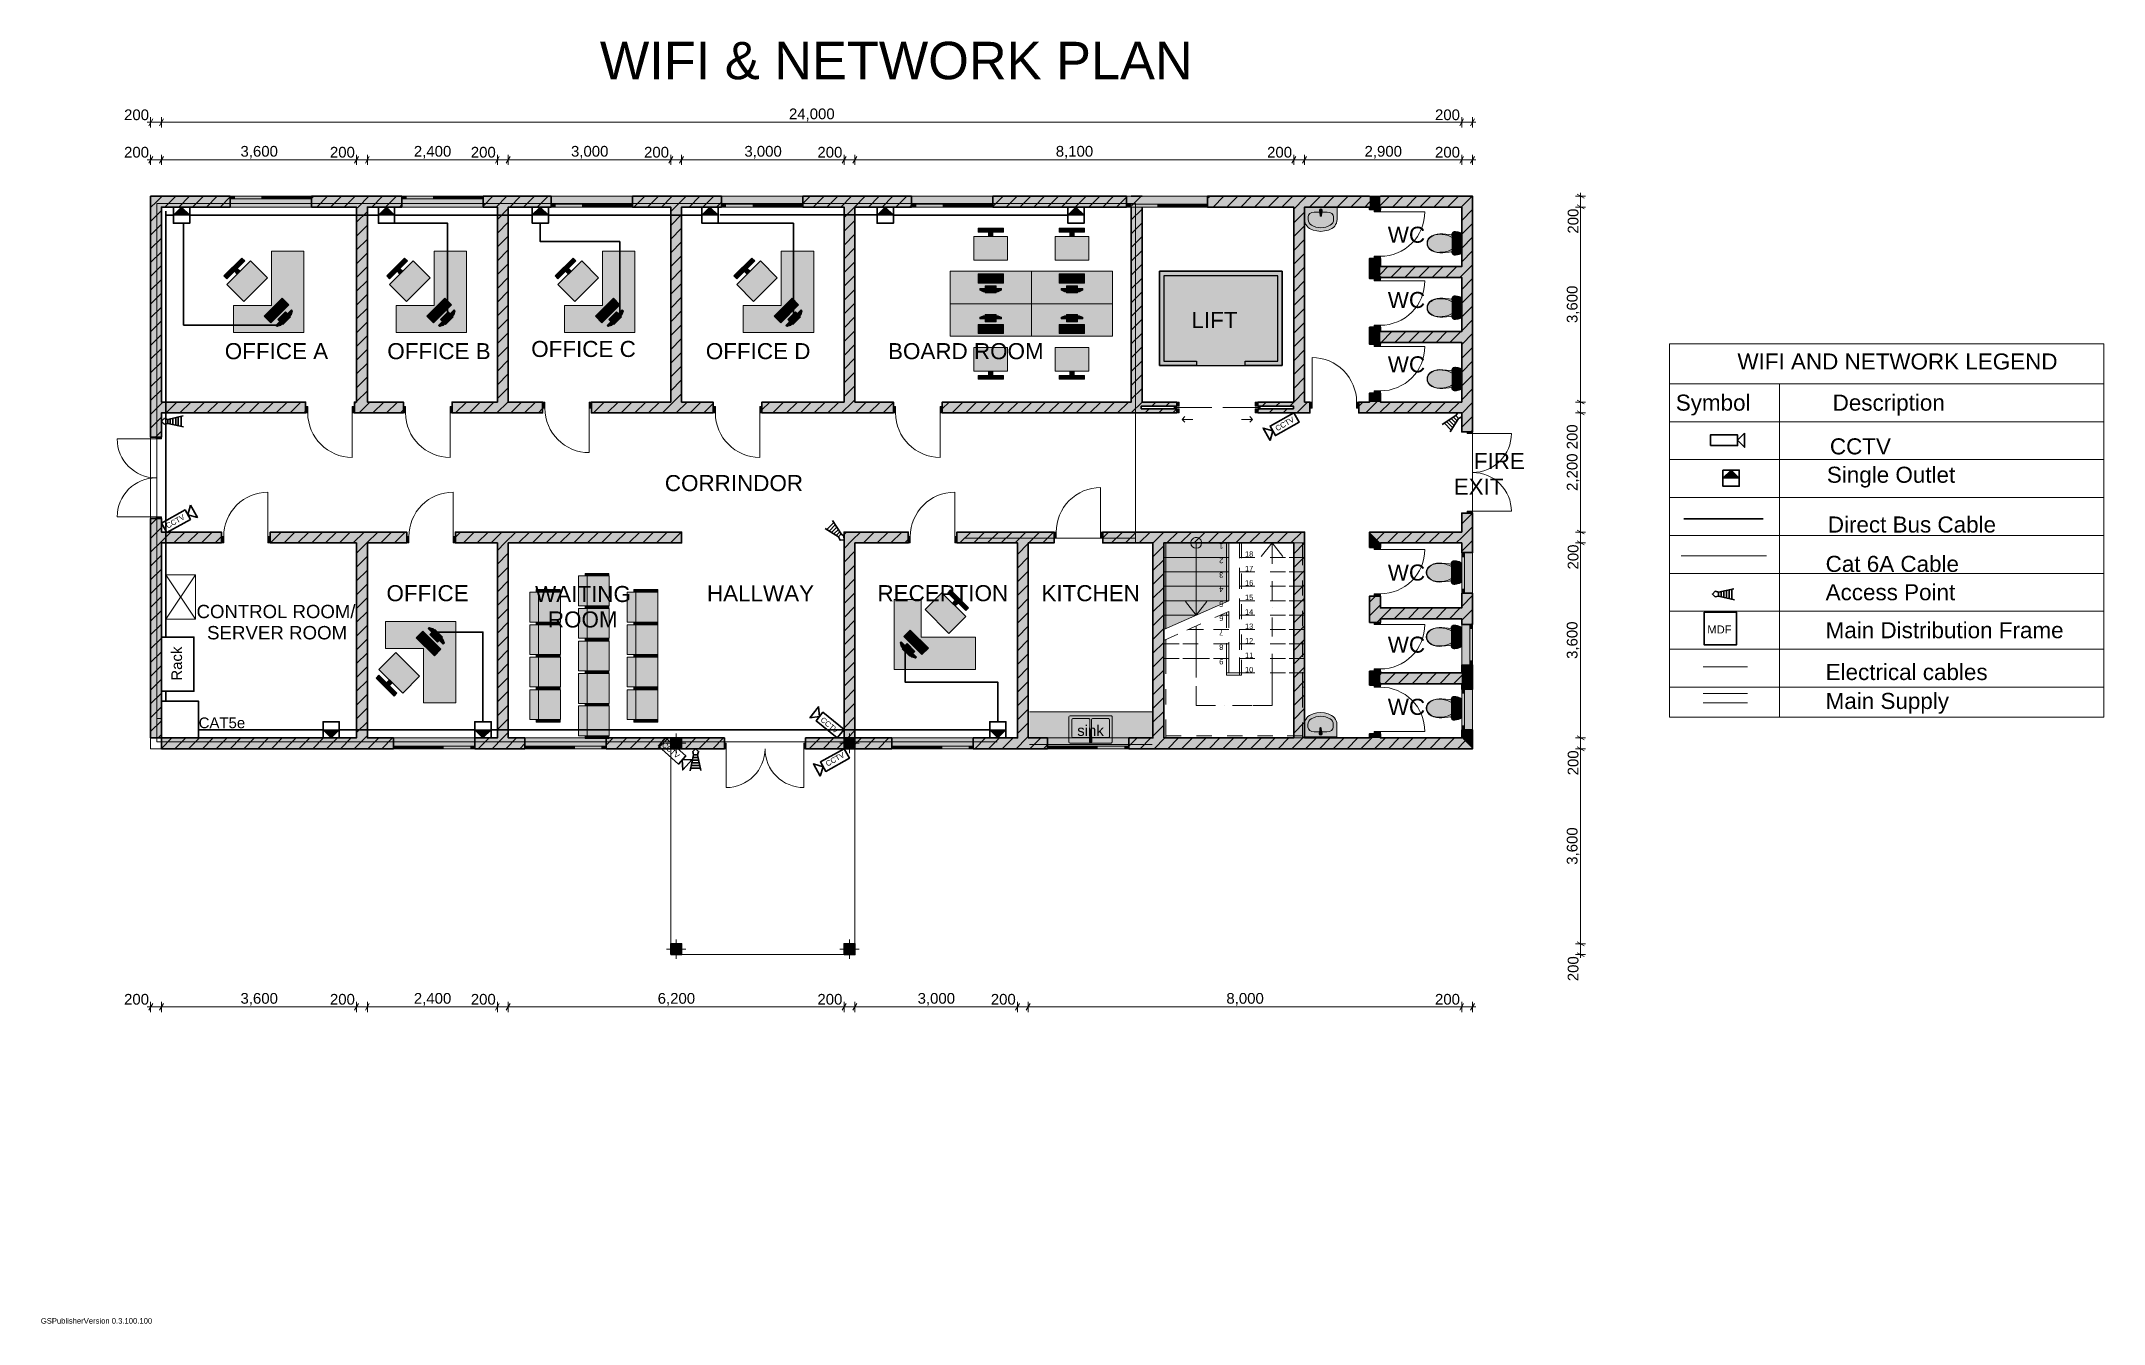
# Model space of a CAD drawing. Header units: millimetres. Extents: x 0.6 to 15.6, y 0.6 to 9.9.
import ezdxf

# ---------------------------------------------------------------- set-up
doc = ezdxf.new("R2010")
doc.units = ezdxf.units.MM
doc.layers.add('PDF_Geometry', color=7, linetype='Continuous', true_color=0x029e21)
doc.layers.add('PDF_Solid Fills', color=7, linetype='Continuous', true_color=0xffffff)
doc.layers.add('PDF_Text', color=7, linetype='Continuous')
doc.styles.add('PDF Arial-BoldMT', font='arial.ttf')
doc.styles.add('PDF ArialMT', font='arial.ttf')

msp = doc.modelspace()

# ---------------------------------------------------------------- texts
at = {"layer": 'PDF_Text', "color": 173, "true_color": 0x5555ff, "attachment_point": 4, "style": 'PDF Arial-BoldMT'}
for s, insert, char_height in [('WIFI & NETWORK PLAN', (4.646, 9.76), 0.27213), ('WC', (10.372, 8.495), 0.1166), ('WC', (10.372, 8.021), 0.1166), ('LIFT', (8.945, 7.876), 0.1166), ('OFFICE A', (1.92, 7.649), 0.1166), ('OFFICE B', (3.101, 7.649), 0.1166), ('OFFICE C', (4.147, 7.665), 0.1166), ('OFFICE D', (5.416, 7.649), 0.1166), ('BOARD ROOM', (6.74, 7.649), 0.1166), ('WC', (10.372, 7.553), 0.1166), ('WIFI AND NETWORK LEGEND', (12.913, 7.574), 0.11663), ('Symbol', (12.465, 7.258), 0.1166), ('Description', (13.605, 7.258), 0.11663), ('CCTV', (13.585, 6.957), 0.1166), ('CORRINDOR', (5.118, 6.69), 0.1166), ('Single Outlet', (13.563, 6.734), 0.11663), ('Direct Bus Cable', (13.57, 6.389), 0.11663), ('Cat 6A Cable', (13.554, 6.103), 0.11663), ('WC', (10.372, 6.04), 0.1166), ('OFFICE', (3.095, 5.89), 0.1166), ('WAITING', (4.175, 5.884), 0.1166), ('HALLWAY', (5.424, 5.89), 0.1166), ('RECEPTION', (6.663, 5.89), 0.1166), ('KITCHEN', (7.855, 5.89), 0.1166), ('Access Point', (13.554, 5.897), 0.11663), ('CONTROL ROOM/', (1.715, 5.757), 0.09662), ('ROOM', (4.268, 5.699), 0.1166), ('SERVER ROOM', (1.791, 5.603), 0.09719), ('WC', (10.372, 5.516), 0.1166), ('MDF', (12.694, 5.627), 0.0583), ('Main Distribution Frame', (13.554, 5.621), 0.11663), ('Electrical cables', (13.554, 5.317), 0.11663), ('WC', (10.372, 5.064), 0.1166), ('Main Supply', (13.554, 5.09), 0.11663), ('CAT5e', (1.73, 4.948), 0.0778), ('sink', (8.115, 4.892), 0.0778)]:
    msp.add_mtext(s, dxfattribs=dict(at, insert=insert, char_height=char_height))
at = {"layer": 'PDF_Text', "attachment_point": 4}
for s, insert, char_height, style in [('200', (1.188, 9.367), 0.0778, 'PDF ArialMT'), ('24,000', (6.02, 9.367), 0.0778, 'PDF ArialMT'), ('200', (10.715, 9.367), 0.0778, 'PDF ArialMT'), ('200', (1.188, 9.095), 0.0778, 'PDF ArialMT'), ('3,600', (2.034, 9.095), 0.0778, 'PDF ArialMT'), ('200', (2.684, 9.095), 0.0778, 'PDF ArialMT'), ('2,400', (3.294, 9.095), 0.0778, 'PDF ArialMT'), ('200', (3.708, 9.095), 0.0778, 'PDF ArialMT'), ('3,000', (4.436, 9.095), 0.0778, 'PDF ArialMT'), ('200', (4.967, 9.095), 0.0778, 'PDF ArialMT'), ('3,000', (5.696, 9.095), 0.0778, 'PDF ArialMT'), ('200', (6.227, 9.095), 0.0778, 'PDF ArialMT'), ('8,100', (7.959, 9.095), 0.0778, 'PDF ArialMT'), ('200', (9.495, 9.095), 0.0778, 'PDF ArialMT'), ('2,900', (10.203, 9.095), 0.0778, 'PDF ArialMT'), ('200', (10.715, 9.095), 0.0778, 'PDF ArialMT'), ('FIRE', (10.997, 6.851), 0.1166, 'PDF Arial-BoldMT'), ('EXIT', (10.851, 6.665), 0.1166, 'PDF Arial-BoldMT'), ('200', (1.188, 2.939), 0.0778, 'PDF ArialMT'), ('3,600', (2.034, 2.939), 0.0778, 'PDF ArialMT'), ('200', (2.684, 2.939), 0.0778, 'PDF ArialMT'), ('2,400', (3.294, 2.939), 0.0778, 'PDF ArialMT'), ('200', (3.708, 2.939), 0.0778, 'PDF ArialMT'), ('6,200', (5.066, 2.939), 0.0778, 'PDF ArialMT'), ('200', (6.227, 2.939), 0.0778, 'PDF ArialMT'), ('3,000', (6.955, 2.939), 0.0778, 'PDF ArialMT'), ('200', (7.487, 2.939), 0.0778, 'PDF ArialMT'), ('8,000', (9.199, 2.939), 0.0778, 'PDF ArialMT'), ('200', (10.715, 2.939), 0.0778, 'PDF ArialMT')]:
    msp.add_mtext(s, dxfattribs=dict(at, insert=insert, char_height=char_height, style=style))
for s, insert, char_height, rotation, style in [('200', (11.719, 8.504), 0.0778, 90, 'PDF ArialMT'), ('3,600', (11.719, 7.854), 0.0778, 90, 'PDF ArialMT'), ('CCTV', (9.559, 7.084), 0.0389, 29.7999, 'PDF Arial-BoldMT'), ('2,200 200', (11.719, 6.634), 0.0778, 90, 'PDF ArialMT'), ('CCTV', (1.496, 6.376), 0.0389, 29.8, 'PDF Arial-BoldMT'), ('200', (11.719, 6.063), 0.0778, 90, 'PDF ArialMT'), ('3,600', (11.719, 5.413), 0.0778, 90, 'PDF ArialMT'), ('CCTV', (6.258, 4.979), 0.0389, 319.7999, 'PDF Arial-BoldMT'), ('CCTV', (5.105, 4.797), 0.0389, 319.7999, 'PDF Arial-BoldMT'), ('CCTV', (6.291, 4.647), 0.0389, 29.7999, 'PDF Arial-BoldMT'), ('200', (11.719, 4.567), 0.0778, 90, 'PDF ArialMT'), ('3,600', (11.719, 3.917), 0.0778, 90, 'PDF ArialMT'), ('200', (11.719, 3.071), 0.0778, 90, 'PDF ArialMT')]:
    msp.add_mtext(s, dxfattribs=dict(at, insert=insert, char_height=char_height, rotation=rotation, style=style))
at = {"layer": 'PDF_Text', "color": 251, "true_color": 0x6a6a6a, "char_height": 0.0389, "attachment_point": 4, "rotation": 180, "style": 'PDF ArialMT'}
for s, insert in [('1', (9.177, 6.233)), ('2', (9.177, 6.128)), ('3', (9.177, 6.023)), ('4', (9.177, 5.918)), ('5', (9.177, 5.813)), ('6', (9.177, 5.708)), ('7', (9.177, 5.603)), ('8', (9.177, 5.498)), ('9', (9.177, 5.393))]:
    msp.add_mtext(s, dxfattribs=dict(at, insert=insert))
at = {"layer": 'PDF_Text', "color": 251, "true_color": 0x6a6a6a, "char_height": 0.0389, "attachment_point": 4, "style": 'PDF ArialMT'}
for s, insert in [('18', (9.334, 6.175)), ('17', (9.334, 6.07)), ('16', (9.334, 5.965)), ('15', (9.334, 5.86)), ('14', (9.334, 5.755)), ('13', (9.334, 5.65)), ('12', (9.334, 5.545)), ('11', (9.334, 5.44)), ('10', (9.334, 5.335))]:
    msp.add_mtext(s, dxfattribs=dict(at, insert=insert))
at = {"layer": 'PDF_Text', "color": 173, "true_color": 0x5555ff, "insert": (1.571, 5.255), "char_height": 0.0778, "attachment_point": 4, "rotation": 90, "style": 'PDF Arial-BoldMT'}
msp.add_mtext('Rack', dxfattribs=at)
at = {"layer": 'PDF_Text', "color": 7, "true_color": 0xffffff, "insert": (0.583, 0.602), "char_height": 0.03977, "attachment_point": 4, "style": 'PDF ArialMT'}
msp.add_mtext('GSPublisherVersion 0.3.100.100', dxfattribs=at)

# ---------------------------------------------------------------- hatches: boundary and pattern name
at = {"layer": 'PDF_Solid Fills', "transparency": 33554559}
for points in [[(1.381, 8.776), (1.96, 8.776), (1.96, 8.756), (1.96, 8.697), (1.46, 8.697)], [(1.46, 8.697), (1.46, 7.024), (1.421, 7.024), (1.381, 7.024), (1.381, 8.776)], [(2.551, 8.776), (2.551, 8.756), (2.551, 8.697), (1.96, 8.697), (1.96, 8.756), (1.96, 8.776)], [(2.551, 8.697), (2.551, 8.756), (2.551, 8.776), (3.207, 8.776), (3.207, 8.756), (3.207, 8.697)], [(3.798, 8.776), (3.798, 8.756), (3.798, 8.697), (3.207, 8.697), (3.207, 8.756), (3.207, 8.776)], [(3.798, 8.697), (3.798, 8.756), (3.798, 8.776), (4.291, 8.776), (4.291, 8.717), (4.291, 8.697)], [(4.882, 8.697), (4.291, 8.697), (4.291, 8.717), (4.291, 8.776), (4.882, 8.776), (4.882, 8.717)], [(4.882, 8.717), (4.882, 8.776), (5.53, 8.776), (5.53, 8.717), (5.53, 8.697), (4.882, 8.697)], [(6.12, 8.697), (5.53, 8.697), (5.53, 8.717), (5.53, 8.776), (6.12, 8.776), (6.12, 8.717)], [(6.12, 8.717), (6.12, 8.776), (6.911, 8.776), (6.911, 8.717), (6.911, 8.697), (6.12, 8.697)], [(7.502, 8.697), (6.911, 8.697), (6.911, 8.717), (6.911, 8.776), (7.502, 8.776), (7.502, 8.717)], [(7.502, 8.717), (7.502, 8.776), (8.472, 8.776), (8.472, 8.717), (8.472, 8.697), (7.502, 8.697)], [(9.062, 8.697), (8.472, 8.697), (8.472, 8.717), (8.472, 8.776), (9.062, 8.776), (9.062, 8.717)], [(9.688, 8.776), (9.688, 8.697), (9.062, 8.697), (9.062, 8.717), (9.062, 8.776)], [(9.767, 8.697), (10.003, 8.697), (10.003, 8.607), (10.002, 8.594), (9.999, 8.581), (9.993, 8.569), (9.986, 8.558), (9.977, 8.549), (9.966, 8.542), (9.94, 8.53), (9.913, 8.523), (9.885, 8.52), (9.857, 8.523), (9.83, 8.53), (9.804, 8.542), (9.794, 8.549), (9.785, 8.558), (9.777, 8.569), (9.772, 8.581), (9.768, 8.594), (9.767, 8.607)], [(10.24, 8.776), (10.318, 8.776), (10.318, 8.678), (10.273, 8.678), (10.24, 8.678)], [(10.909, 8.776), (10.988, 8.776), (10.988, 7.063), (10.948, 7.063), (10.909, 7.063)], [(9.875, 8.675), (9.878, 8.682), (9.885, 8.685), (9.892, 8.682), (9.895, 8.675), (9.894, 8.658), (9.892, 8.655), (9.89, 8.634), (9.888, 8.631), (9.885, 8.63), (9.882, 8.631), (9.881, 8.634), (9.878, 8.655), (9.877, 8.658)], [(10.73, 8.5), (10.751, 8.502), (10.771, 8.502), (10.909, 8.489), (10.909, 8.378), (10.771, 8.365), (10.751, 8.365), (10.73, 8.367), (10.711, 8.372), (10.692, 8.379), (10.678, 8.389), (10.666, 8.402), (10.659, 8.417), (10.657, 8.433), (10.659, 8.45), (10.666, 8.465), (10.678, 8.478), (10.692, 8.488), (10.711, 8.495)], [(10.909, 8.507), (10.909, 8.36), (10.903, 8.357), (10.897, 8.355), (10.891, 8.353), (10.884, 8.351), (10.878, 8.35), (10.871, 8.349), (10.865, 8.348), (10.858, 8.348), (10.854, 8.348), (10.849, 8.35), (10.846, 8.352), (10.842, 8.355), (10.84, 8.359), (10.838, 8.364), (10.838, 8.368), (10.838, 8.373), (10.841, 8.388), (10.843, 8.403), (10.844, 8.418), (10.844, 8.433), (10.844, 8.449), (10.843, 8.464), (10.841, 8.479), (10.838, 8.494), (10.838, 8.499), (10.838, 8.503), (10.84, 8.508), (10.842, 8.511), (10.846, 8.515), (10.849, 8.517), (10.854, 8.519), (10.858, 8.519), (10.865, 8.519), (10.871, 8.518), (10.878, 8.517), (10.884, 8.516), (10.891, 8.514), (10.897, 8.512), (10.903, 8.51)], [(2.495, 7.785), (1.983, 7.785), (1.983, 7.982), (2.259, 7.982), (2.259, 8.376), (2.495, 8.376)], [(3.677, 7.785), (3.165, 7.785), (3.165, 7.982), (3.441, 7.982), (3.441, 8.376), (3.677, 8.376)], [(4.901, 7.785), (4.389, 7.785), (4.389, 7.982), (4.664, 7.982), (4.664, 8.376), (4.901, 8.376)], [(6.2, 7.785), (5.688, 7.785), (5.688, 7.982), (5.964, 7.982), (5.964, 8.376), (6.2, 8.376)], [(10.24, 8.177), (10.24, 8.324), (10.273, 8.324), (10.318, 8.324), (10.318, 8.177), (10.273, 8.177)], [(7.565, 8.104), (7.565, 8.092), (7.541, 8.081), (7.526, 8.081), (7.526, 8.073), (7.447, 8.073), (7.447, 8.081), (7.431, 8.081), (7.408, 8.092), (7.408, 8.104), (7.447, 8.104), (7.447, 8.124), (7.526, 8.124), (7.526, 8.104)], [(8.156, 8.104), (8.156, 8.092), (8.132, 8.081), (8.116, 8.081), (8.116, 8.073), (8.037, 8.073), (8.037, 8.081), (8.022, 8.081), (7.998, 8.092), (7.998, 8.104), (8.037, 8.104), (8.037, 8.124), (8.116, 8.124), (8.116, 8.104)], [(2.404, 7.949), (2.412, 7.94), (2.404, 7.915), (2.392, 7.904), (2.398, 7.899), (2.342, 7.843), (2.337, 7.848), (2.326, 7.837), (2.301, 7.829), (2.292, 7.837), (2.32, 7.865), (2.306, 7.879), (2.362, 7.935), (2.376, 7.921)], [(3.586, 7.949), (3.594, 7.94), (3.586, 7.915), (3.575, 7.904), (3.58, 7.899), (3.524, 7.843), (3.519, 7.848), (3.508, 7.837), (3.483, 7.829), (3.474, 7.837), (3.502, 7.865), (3.488, 7.879), (3.544, 7.935), (3.558, 7.921)], [(4.809, 7.949), (4.818, 7.94), (4.809, 7.915), (4.798, 7.904), (4.804, 7.899), (4.748, 7.843), (4.742, 7.848), (4.731, 7.837), (4.706, 7.829), (4.698, 7.837), (4.726, 7.865), (4.712, 7.879), (4.767, 7.935), (4.781, 7.921)], [(6.109, 7.949), (6.117, 7.94), (6.109, 7.915), (6.097, 7.904), (6.103, 7.899), (6.047, 7.843), (6.042, 7.848), (6.031, 7.837), (6.006, 7.829), (5.997, 7.837), (6.025, 7.865), (6.011, 7.879), (6.067, 7.935), (6.081, 7.921)], [(10.73, 8.032), (10.751, 8.034), (10.771, 8.034), (10.909, 8.021), (10.909, 7.91), (10.771, 7.897), (10.751, 7.897), (10.73, 7.899), (10.711, 7.904), (10.692, 7.911), (10.678, 7.921), (10.666, 7.934), (10.659, 7.949), (10.657, 7.965), (10.659, 7.982), (10.666, 7.997), (10.678, 8.01), (10.692, 8.02), (10.711, 8.027)], [(10.909, 8.039), (10.909, 7.892), (10.903, 7.889), (10.897, 7.887), (10.891, 7.885), (10.884, 7.883), (10.878, 7.882), (10.871, 7.881), (10.865, 7.88), (10.858, 7.88), (10.854, 7.88), (10.849, 7.882), (10.846, 7.884), (10.842, 7.887), (10.84, 7.891), (10.838, 7.896), (10.838, 7.9), (10.838, 7.905), (10.841, 7.92), (10.843, 7.935), (10.844, 7.95), (10.844, 7.965), (10.844, 7.981), (10.843, 7.996), (10.841, 8.011), (10.838, 8.026), (10.838, 8.031), (10.838, 8.035), (10.84, 8.04), (10.842, 8.044), (10.846, 8.047), (10.849, 8.049), (10.854, 8.051), (10.858, 8.051), (10.865, 8.051), (10.871, 8.05), (10.878, 8.049), (10.884, 8.048), (10.891, 8.046), (10.897, 8.044), (10.903, 8.042)], [(7.408, 7.884), (7.408, 7.896), (7.431, 7.907), (7.447, 7.907), (7.447, 7.915), (7.526, 7.915), (7.526, 7.907), (7.541, 7.907), (7.565, 7.896), (7.565, 7.884), (7.526, 7.884), (7.526, 7.864), (7.447, 7.864), (7.447, 7.884)], [(7.998, 7.884), (7.998, 7.896), (8.022, 7.907), (8.037, 7.907), (8.037, 7.915), (8.116, 7.915), (8.116, 7.907), (8.132, 7.907), (8.156, 7.896), (8.156, 7.884), (8.116, 7.884), (8.116, 7.864), (8.037, 7.864), (8.037, 7.884)], [(10.24, 7.7), (10.24, 7.823), (10.273, 7.823), (10.318, 7.823), (10.318, 7.7), (10.273, 7.7)], [(10.73, 7.514), (10.751, 7.516), (10.771, 7.515), (10.909, 7.503), (10.909, 7.392), (10.771, 7.379), (10.751, 7.378), (10.73, 7.38), (10.711, 7.385), (10.692, 7.393), (10.678, 7.403), (10.666, 7.416), (10.659, 7.431), (10.657, 7.447), (10.659, 7.463), (10.666, 7.478), (10.678, 7.491), (10.692, 7.501), (10.711, 7.509)], [(10.909, 7.521), (10.909, 7.374), (10.903, 7.371), (10.897, 7.368), (10.891, 7.366), (10.884, 7.365), (10.878, 7.363), (10.871, 7.362), (10.865, 7.362), (10.858, 7.361), (10.854, 7.362), (10.849, 7.363), (10.846, 7.366), (10.842, 7.369), (10.84, 7.373), (10.838, 7.377), (10.838, 7.382), (10.838, 7.386), (10.841, 7.401), (10.843, 7.417), (10.844, 7.432), (10.844, 7.447), (10.844, 7.462), (10.843, 7.478), (10.841, 7.493), (10.838, 7.508), (10.838, 7.512), (10.838, 7.517), (10.84, 7.521), (10.842, 7.525), (10.846, 7.528), (10.849, 7.531), (10.854, 7.532), (10.858, 7.533), (10.865, 7.533), (10.871, 7.532), (10.878, 7.531), (10.884, 7.53), (10.891, 7.528), (10.897, 7.526), (10.903, 7.523)], [(10.24, 7.28), (10.24, 7.345), (10.273, 7.345), (10.318, 7.345), (10.318, 7.28)], [(2.507, 7.28), (2.507, 7.247), (2.507, 7.201), (1.46, 7.201), (1.46, 7.28)], [(3.218, 7.28), (3.218, 7.247), (3.218, 7.201), (2.862, 7.201), (2.862, 7.247), (2.862, 7.28)], [(3.572, 7.28), (4.23, 7.28), (4.23, 7.235), (4.23, 7.201), (3.572, 7.201), (3.572, 7.247)], [(4.585, 7.235), (4.585, 7.28), (5.469, 7.28), (5.469, 7.247), (5.469, 7.201), (4.585, 7.201)], [(5.824, 7.247), (5.824, 7.28), (6.779, 7.28), (6.779, 7.247), (6.779, 7.201), (5.824, 7.201)], [(7.134, 7.201), (7.134, 7.247), (7.134, 7.28), (8.838, 7.28), (8.838, 7.25), (8.58, 7.25), (8.58, 7.231), (8.838, 7.231), (8.838, 7.201)], [(9.428, 7.28), (9.806, 7.28), (9.806, 7.235), (9.806, 7.201), (9.428, 7.201), (9.428, 7.231), (9.686, 7.231), (9.686, 7.25), (9.428, 7.25)], [(10.161, 7.235), (10.161, 7.28), (10.909, 7.28), (10.909, 7.201), (10.161, 7.201)], [(10.909, 6.186), (10.909, 6.473), (10.948, 6.473), (10.988, 6.473), (10.988, 6.186), (10.929, 6.186)], [(1.381, 4.839), (1.381, 6.434), (1.421, 6.434), (1.46, 6.434), (1.46, 4.839)], [(1.896, 6.335), (1.896, 6.302), (1.896, 6.256), (1.46, 6.256), (1.46, 6.335)], [(3.242, 6.335), (3.242, 6.302), (3.242, 6.256), (2.25, 6.256), (2.25, 6.302), (2.25, 6.335)], [(5.24, 6.335), (5.24, 6.256), (3.596, 6.256), (3.596, 6.302), (3.596, 6.335)], [(6.421, 6.335), (6.887, 6.335), (6.887, 6.302), (6.887, 6.256), (6.499, 6.256)], [(7.241, 6.335), (7.947, 6.335), (7.947, 6.29), (7.947, 6.256), (7.241, 6.256), (7.241, 6.302)], [(8.301, 6.335), (9.767, 6.335), (9.688, 6.256), (8.301, 6.256), (8.301, 6.29)], [(10.24, 6.335), (10.318, 6.256), (10.318, 6.224), (10.273, 6.224), (10.24, 6.224)], [(10.909, 5.89), (10.909, 6.186), (10.929, 6.186), (10.988, 6.186), (10.988, 5.89), (10.929, 5.89)], [(10.725, 6.108), (10.745, 6.11), (10.765, 6.109), (10.903, 6.096), (10.903, 5.985), (10.765, 5.973), (10.745, 5.972), (10.725, 5.974), (10.705, 5.979), (10.687, 5.987), (10.672, 5.997), (10.661, 6.01), (10.654, 6.025), (10.651, 6.041), (10.654, 6.057), (10.661, 6.072), (10.672, 6.085), (10.687, 6.095), (10.705, 6.103)], [(10.903, 6.114), (10.903, 5.967), (10.897, 5.965), (10.891, 5.962), (10.885, 5.96), (10.879, 5.958), (10.872, 5.957), (10.866, 5.956), (10.859, 5.955), (10.853, 5.955), (10.848, 5.956), (10.844, 5.957), (10.84, 5.96), (10.837, 5.963), (10.834, 5.967), (10.833, 5.971), (10.832, 5.975), (10.832, 5.98), (10.835, 5.995), (10.837, 6.01), (10.838, 6.026), (10.838, 6.041), (10.838, 6.056), (10.837, 6.071), (10.835, 6.087), (10.832, 6.102), (10.832, 6.106), (10.833, 6.111), (10.834, 6.115), (10.837, 6.119), (10.84, 6.122), (10.844, 6.124), (10.848, 6.126), (10.853, 6.126), (10.859, 6.126), (10.866, 6.126), (10.872, 6.125), (10.879, 6.123), (10.885, 6.122), (10.891, 6.12), (10.897, 6.117)], [(6.784, 5.335), (6.784, 5.846), (6.981, 5.846), (6.981, 5.571), (7.375, 5.571), (7.375, 5.335)], [(10.24, 5.678), (10.24, 5.87), (10.273, 5.87), (10.318, 5.87), (10.318, 5.678), (10.273, 5.678)], [(10.909, 5.664), (10.909, 5.89), (10.929, 5.89), (10.988, 5.89), (10.988, 5.664), (10.968, 5.664)], [(3.6, 5.685), (3.6, 5.094), (3.364, 5.094), (3.364, 5.488), (3.088, 5.488), (3.088, 5.685)], [(3.397, 5.633), (3.405, 5.641), (3.431, 5.633), (3.442, 5.621), (3.447, 5.627), (3.503, 5.571), (3.497, 5.566), (3.508, 5.555), (3.517, 5.53), (3.508, 5.521), (3.481, 5.549), (3.467, 5.535), (3.411, 5.591), (3.425, 5.605)], [(10.725, 5.64), (10.745, 5.642), (10.765, 5.641), (10.903, 5.628), (10.903, 5.517), (10.765, 5.505), (10.745, 5.504), (10.725, 5.506), (10.705, 5.511), (10.687, 5.519), (10.672, 5.529), (10.661, 5.542), (10.654, 5.557), (10.651, 5.573), (10.654, 5.589), (10.661, 5.604), (10.672, 5.617), (10.687, 5.627), (10.705, 5.635)], [(10.903, 5.646), (10.903, 5.499), (10.897, 5.497), (10.891, 5.494), (10.885, 5.492), (10.879, 5.49), (10.872, 5.489), (10.866, 5.488), (10.859, 5.487), (10.853, 5.487), (10.848, 5.488), (10.844, 5.489), (10.84, 5.492), (10.837, 5.495), (10.834, 5.499), (10.833, 5.503), (10.832, 5.508), (10.832, 5.512), (10.835, 5.527), (10.837, 5.542), (10.838, 5.558), (10.838, 5.573), (10.838, 5.588), (10.837, 5.603), (10.835, 5.619), (10.832, 5.634), (10.832, 5.638), (10.833, 5.643), (10.834, 5.647), (10.837, 5.651), (10.84, 5.654), (10.844, 5.657), (10.848, 5.658), (10.853, 5.659), (10.859, 5.658), (10.866, 5.658), (10.872, 5.657), (10.879, 5.655), (10.885, 5.654), (10.891, 5.652), (10.897, 5.649)], [(10.988, 5.368), (10.968, 5.368), (10.909, 5.368), (10.909, 5.664), (10.968, 5.664), (10.988, 5.664)], [(6.948, 5.426), (6.939, 5.418), (6.914, 5.426), (6.903, 5.437), (6.898, 5.432), (6.842, 5.487), (6.848, 5.493), (6.836, 5.504), (6.828, 5.529), (6.836, 5.537), (6.864, 5.51), (6.878, 5.524), (6.934, 5.468), (6.92, 5.454)], [(10.24, 5.223), (10.24, 5.324), (10.273, 5.324), (10.318, 5.324), (10.318, 5.223), (10.273, 5.223)], [(10.968, 5.368), (10.988, 5.368), (10.988, 5.193), (10.929, 5.193), (10.909, 5.193), (10.909, 5.368)], [(10.725, 5.121), (10.745, 5.123), (10.765, 5.123), (10.903, 5.11), (10.903, 4.999), (10.765, 4.986), (10.745, 4.986), (10.725, 4.988), (10.705, 4.993), (10.687, 5), (10.672, 5.01), (10.661, 5.023), (10.654, 5.038), (10.651, 5.055), (10.654, 5.071), (10.661, 5.086), (10.672, 5.099), (10.687, 5.109), (10.705, 5.116)], [(10.903, 5.128), (10.903, 4.981), (10.897, 4.978), (10.891, 4.976), (10.885, 4.974), (10.879, 4.972), (10.872, 4.971), (10.866, 4.97), (10.859, 4.969), (10.853, 4.969), (10.848, 4.969), (10.844, 4.971), (10.84, 4.973), (10.837, 4.976), (10.834, 4.98), (10.833, 4.985), (10.832, 4.989), (10.832, 4.994), (10.835, 5.009), (10.837, 5.024), (10.838, 5.039), (10.838, 5.055), (10.838, 5.07), (10.837, 5.085), (10.835, 5.1), (10.832, 5.115), (10.832, 5.12), (10.833, 5.124), (10.834, 5.129), (10.837, 5.133), (10.84, 5.136), (10.844, 5.138), (10.848, 5.14), (10.853, 5.14), (10.859, 5.14), (10.866, 5.139), (10.872, 5.138), (10.879, 5.137), (10.885, 5.135), (10.891, 5.133), (10.897, 5.131)], [(10.909, 5.193), (10.929, 5.193), (10.988, 5.193), (10.988, 4.897), (10.929, 4.897), (10.909, 4.897)], [(8.362, 4.999), (8.368, 4.997), (8.37, 4.991), (8.37, 4.81), (8.368, 4.804), (8.362, 4.802), (8.063, 4.802), (8.058, 4.804), (8.055, 4.81), (8.055, 4.991), (8.058, 4.997), (8.063, 4.999)], [(10.002, 4.846), (9.766, 4.846), (9.766, 4.936), (9.767, 4.95), (9.77, 4.962), (9.776, 4.974), (9.783, 4.985), (9.792, 4.994), (9.803, 5.002), (9.829, 5.014), (9.856, 5.021), (9.884, 5.023), (9.912, 5.021), (9.939, 5.014), (9.964, 5.002), (9.975, 4.994), (9.984, 4.985), (9.992, 4.974), (9.997, 4.962), (10.001, 4.95), (10.002, 4.936)], [(3.146, 4.839), (3.146, 4.78), (3.146, 4.76), (1.46, 4.76), (1.46, 4.839)], [(3.146, 4.76), (3.146, 4.78), (3.146, 4.839), (3.737, 4.839), (3.737, 4.78), (3.737, 4.76)], [(4.1, 4.839), (4.1, 4.78), (4.1, 4.76), (3.737, 4.76), (3.737, 4.78), (3.737, 4.839)], [(4.1, 4.76), (4.1, 4.78), (4.1, 4.839), (4.691, 4.839), (4.691, 4.78), (4.691, 4.76)], [(5.161, 4.839), (5.161, 4.76), (4.691, 4.76), (4.691, 4.78), (4.691, 4.839)], [(5.24, 4.839), (5.551, 4.839), (5.551, 4.8), (5.551, 4.76), (5.24, 4.76)], [(6.421, 4.839), (6.421, 4.76), (6.141, 4.76), (6.141, 4.8), (6.141, 4.839)], [(6.768, 4.839), (6.768, 4.78), (6.768, 4.76), (6.499, 4.76), (6.499, 4.839)], [(6.768, 4.76), (6.768, 4.78), (6.768, 4.839), (7.359, 4.839), (7.359, 4.78), (7.359, 4.76)], [(7.9, 4.839), (7.9, 4.78), (7.9, 4.76), (7.359, 4.76), (7.359, 4.78), (7.359, 4.839)], [(7.9, 4.76), (7.9, 4.78), (7.9, 4.839), (8.491, 4.839), (8.491, 4.78), (8.491, 4.76)], [(8.221, 4.834), (8.221, 4.808), (8.205, 4.808), (8.205, 4.834), (8.209, 4.834), (8.209, 4.814), (8.21, 4.811), (8.213, 4.81), (8.215, 4.811), (8.216, 4.814), (8.216, 4.834)], [(8.216, 4.892), (8.216, 4.814), (8.215, 4.811), (8.213, 4.81), (8.21, 4.811), (8.209, 4.814), (8.209, 4.892), (8.21, 4.894), (8.213, 4.895), (8.215, 4.894)], [(10.909, 4.839), (10.988, 4.76), (8.491, 4.76), (8.491, 4.78), (8.491, 4.839)], [(9.894, 4.869), (9.891, 4.862), (9.884, 4.859), (9.877, 4.862), (9.874, 4.869), (9.875, 4.885), (9.877, 4.889), (9.879, 4.91), (9.881, 4.913), (9.884, 4.914), (9.887, 4.913), (9.888, 4.91), (9.891, 4.889), (9.892, 4.885)], [(10.24, 4.839), (10.24, 4.869), (10.273, 4.869), (10.318, 4.869), (10.318, 4.839)], [(10.909, 4.839), (10.909, 4.897), (10.929, 4.897), (10.988, 4.897), (10.988, 4.76)]]:
    msp.add_hatch(color=256, dxfattribs=at).paths.add_polyline_path(points)

# ---------------------------------------------------------------- linework, layer by layer
at = {"layer": 'PDF_Geometry', "color": 7, "lineweight": 13}
for points in [[(1.357, 9.313), (1.381, 9.313), (1.46, 9.313), (10.909, 9.313), (10.988, 9.313), (11.012, 9.313)], [(1.396, 9.337), (1.367, 9.288)], [(1.381, 9.276), (1.381, 9.35)], [(1.474, 9.337), (1.446, 9.288)], [(1.46, 9.276), (1.46, 9.35)], [(10.923, 9.337), (10.895, 9.288)], [(10.909, 9.276), (10.909, 9.35)], [(10.973, 9.288), (11.002, 9.337)], [(10.988, 9.276), (10.988, 9.35)], [(1.357, 9.04), (1.381, 9.04), (1.46, 9.04), (2.877, 9.04), (2.956, 9.04), (3.901, 9.04), (3.98, 9.04), (5.161, 9.04), (5.24, 9.04), (6.421, 9.04), (6.499, 9.04), (9.688, 9.04), (9.767, 9.04), (10.909, 9.04), (10.988, 9.04), (11.012, 9.04)], [(1.396, 9.065), (1.367, 9.016)], [(1.381, 9.004), (1.381, 9.077)], [(1.474, 9.065), (1.446, 9.016)], [(1.46, 9.004), (1.46, 9.077)], [(2.892, 9.065), (2.863, 9.016)], [(2.877, 9.004), (2.877, 9.077)], [(2.97, 9.065), (2.942, 9.016)], [(2.956, 9.004), (2.956, 9.077)], [(3.915, 9.065), (3.887, 9.016)], [(3.901, 9.004), (3.901, 9.077)], [(3.994, 9.065), (3.966, 9.016)], [(3.98, 9.004), (3.98, 9.077)], [(5.175, 9.065), (5.147, 9.016)], [(5.161, 9.004), (5.161, 9.077)], [(5.254, 9.065), (5.225, 9.016)], [(5.24, 9.004), (5.24, 9.077)], [(6.435, 9.065), (6.406, 9.016)], [(6.421, 9.004), (6.421, 9.077)], [(6.514, 9.065), (6.485, 9.016)], [(6.499, 9.004), (6.499, 9.077)], [(9.703, 9.065), (9.674, 9.016)], [(9.688, 9.004), (9.688, 9.077)], [(9.781, 9.065), (9.753, 9.016)], [(9.767, 9.004), (9.767, 9.077)], [(10.923, 9.065), (10.895, 9.016)], [(10.909, 9.004), (10.909, 9.077)], [(10.973, 9.016), (11.002, 9.065)], [(10.988, 9.004), (10.988, 9.077)], [(11.81, 8.776), (11.736, 8.776)], [(11.81, 8.697), (11.736, 8.697)], [(11.798, 8.762), (11.749, 8.79)], [(11.749, 8.712), (11.798, 8.683)], [(11.773, 3.24), (11.773, 3.264), (11.773, 3.343), (11.773, 4.76), (11.773, 4.839), (11.773, 6.256), (11.773, 6.335), (11.773, 7.201), (11.773, 7.28), (11.773, 8.697), (11.773, 8.776), (11.773, 8.8)], [(12.419, 7.413), (15.575, 7.413)], [(13.218, 7.413), (13.218, 4.99)], [(11.81, 7.28), (11.736, 7.28)], [(11.81, 7.201), (11.736, 7.201)], [(11.749, 7.294), (11.798, 7.266)], [(11.749, 7.215), (11.798, 7.187)], [(12.419, 7.137), (15.575, 7.137)], [(12.419, 6.862), (15.575, 6.862)], [(12.419, 6.586), (15.575, 6.586)], [(11.81, 6.335), (11.736, 6.335)], [(11.749, 6.349), (11.798, 6.321)], [(12.419, 6.311), (15.575, 6.311)], [(11.81, 6.256), (11.736, 6.256)], [(11.749, 6.271), (11.798, 6.242)], [(12.419, 6.035), (15.575, 6.035)], [(12.419, 5.759), (15.575, 5.759)], [(12.419, 5.484), (15.575, 5.484)], [(12.664, 5.355), (12.985, 5.355)], [(12.419, 5.208), (15.575, 5.208)], [(12.664, 5.162), (12.985, 5.162)], [(12.664, 5.095), (12.985, 5.095)], [(11.81, 4.839), (11.736, 4.839)], [(11.749, 4.853), (11.798, 4.825)], [(11.81, 4.76), (11.736, 4.76)], [(11.749, 4.775), (11.798, 4.746)], [(11.81, 3.343), (11.736, 3.343)], [(11.749, 3.357), (11.798, 3.329)], [(11.81, 3.264), (11.736, 3.264)], [(11.749, 3.278), (11.798, 3.25)], [(1.357, 2.884), (1.381, 2.884), (1.46, 2.884), (2.877, 2.884), (2.956, 2.884), (3.901, 2.884), (3.98, 2.884), (6.421, 2.884), (6.499, 2.884), (7.681, 2.884), (7.759, 2.884), (10.909, 2.884), (10.988, 2.884), (11.012, 2.884)], [(1.396, 2.909), (1.367, 2.86)], [(1.381, 2.847), (1.381, 2.921)], [(1.474, 2.909), (1.446, 2.86)], [(1.46, 2.847), (1.46, 2.921)], [(2.892, 2.909), (2.863, 2.86)], [(2.877, 2.847), (2.877, 2.921)], [(2.97, 2.909), (2.942, 2.86)], [(2.956, 2.847), (2.956, 2.921)], [(3.915, 2.909), (3.887, 2.86)], [(3.901, 2.847), (3.901, 2.921)], [(3.994, 2.909), (3.966, 2.86)], [(3.98, 2.847), (3.98, 2.921)], [(6.435, 2.909), (6.406, 2.86)], [(6.421, 2.847), (6.421, 2.921)], [(6.514, 2.909), (6.485, 2.86)], [(6.499, 2.847), (6.499, 2.921)], [(7.695, 2.909), (7.666, 2.86)], [(7.681, 2.847), (7.681, 2.921)], [(7.773, 2.909), (7.745, 2.86)], [(7.759, 2.847), (7.759, 2.921)], [(10.923, 2.909), (10.895, 2.86)], [(10.909, 2.847), (10.909, 2.921)], [(10.973, 2.86), (11.002, 2.909)], [(10.988, 2.847), (10.988, 2.921)]]:
    msp.add_lwpolyline(points, dxfattribs=at)
at = {"layer": 'PDF_Geometry', "color": 123, "lineweight": 18, "true_color": 0x71cebe}
msp.add_lwpolyline([(1.381, 8.776), (10.988, 8.776), (10.988, 4.76), (6.499, 4.76), (6.499, 3.264), (5.161, 3.264), (5.161, 4.76), (1.381, 4.76)], close=True, dxfattribs=at)
at = {"layer": 'PDF_Geometry', "color": 21, "lineweight": 9, "true_color": 0xff9955}
for points in [[(1.464, 8.776), (1.423, 8.735), (1.381, 8.693)], [(1.564, 8.776), (1.485, 8.697)], [(1.664, 8.776), (1.586, 8.697)], [(1.765, 8.776), (1.686, 8.697)], [(1.865, 8.776), (1.786, 8.697)], [(1.96, 8.771), (1.886, 8.697)], [(2.566, 8.776), (2.551, 8.76)], [(2.667, 8.776), (2.588, 8.697)], [(2.767, 8.776), (2.688, 8.697)], [(2.867, 8.776), (2.788, 8.697)], [(2.967, 8.776), (2.889, 8.697), (2.877, 8.686)], [(3.067, 8.776), (2.989, 8.697)], [(3.168, 8.776), (3.089, 8.697)], [(3.207, 8.715), (3.189, 8.697)], [(3.869, 8.776), (3.798, 8.704)], [(3.969, 8.776), (3.891, 8.697)], [(4.07, 8.776), (3.991, 8.697)], [(4.17, 8.776), (4.091, 8.697)], [(4.27, 8.776), (4.191, 8.697)], [(4.972, 8.776), (4.893, 8.697)], [(5.072, 8.776), (4.993, 8.697)], [(5.172, 8.776), (5.093, 8.697)], [(5.272, 8.776), (5.194, 8.697), (5.161, 8.665)], [(5.373, 8.776), (5.294, 8.697)], [(5.473, 8.776), (5.394, 8.697)], [(5.53, 8.733), (5.494, 8.697)], [(6.174, 8.776), (6.12, 8.722)], [(6.275, 8.776), (6.196, 8.697)], [(6.375, 8.776), (6.296, 8.697)], [(6.475, 8.776), (6.396, 8.697)], [(6.575, 8.776), (6.496, 8.697), (6.421, 8.622)], [(6.675, 8.776), (6.597, 8.697)], [(6.776, 8.776), (6.697, 8.697)], [(6.876, 8.776), (6.797, 8.697)], [(6.911, 8.711), (6.897, 8.697)], [(7.577, 8.776), (7.502, 8.701)], [(7.678, 8.776), (7.599, 8.697)], [(7.778, 8.776), (7.699, 8.697)], [(7.878, 8.776), (7.799, 8.697)], [(7.978, 8.776), (7.9, 8.697)], [(8.078, 8.776), (8, 8.697)], [(8.179, 8.776), (8.1, 8.697)], [(8.279, 8.776), (8.2, 8.697)], [(8.379, 8.776), (8.3, 8.697)], [(8.472, 8.769), (8.401, 8.697)], [(8.507, 8.704), (8.58, 8.776)], [(9.081, 8.776), (9.062, 8.758)], [(9.181, 8.776), (9.102, 8.697)], [(9.281, 8.776), (9.202, 8.697)], [(9.381, 8.776), (9.303, 8.697)], [(9.482, 8.776), (9.403, 8.697)], [(9.582, 8.776), (9.503, 8.697)], [(9.682, 8.776), (9.603, 8.697)], [(9.688, 8.682), (9.767, 8.761), (9.782, 8.776)], [(9.804, 8.697), (9.882, 8.776)], [(9.904, 8.697), (9.983, 8.776)], [(10.004, 8.697), (10.083, 8.776)], [(10.104, 8.697), (10.183, 8.776)], [(10.205, 8.697), (10.24, 8.732), (10.283, 8.776)], [(10.285, 8.678), (10.318, 8.711), (10.384, 8.776)], [(10.405, 8.697), (10.484, 8.776)], [(10.505, 8.697), (10.584, 8.776)], [(10.605, 8.697), (10.684, 8.776)], [(10.706, 8.697), (10.784, 8.776)], [(10.806, 8.697), (10.885, 8.776)], [(10.906, 8.697), (10.909, 8.7), (10.985, 8.776)], [(1.46, 8.672), (1.381, 8.593)], [(1.46, 8.572), (1.381, 8.493)], [(2.877, 8.586), (2.956, 8.665)], [(2.877, 8.486), (2.956, 8.565)], [(3.901, 8.607), (3.98, 8.686)], [(3.901, 8.507), (3.98, 8.586)], [(5.161, 8.564), (5.24, 8.643)], [(6.421, 8.521), (6.499, 8.6)], [(8.507, 8.604), (8.586, 8.682)], [(8.507, 8.503), (8.586, 8.582)], [(9.688, 8.582), (9.767, 8.661)], [(9.688, 8.482), (9.767, 8.561)], [(10.988, 8.679), (10.909, 8.6)], [(10.988, 8.578), (10.909, 8.5)], [(1.46, 8.472), (1.381, 8.393)], [(2.877, 8.386), (2.956, 8.464)], [(3.901, 8.407), (3.98, 8.486)], [(5.161, 8.464), (5.24, 8.543)], [(5.161, 8.364), (5.24, 8.443)], [(6.421, 8.421), (6.499, 8.5)], [(6.421, 8.321), (6.499, 8.4)], [(8.507, 8.403), (8.586, 8.482)], [(9.688, 8.382), (9.767, 8.46)], [(10.988, 8.478), (10.909, 8.399)], [(1.46, 8.371), (1.381, 8.293)], [(1.46, 8.271), (1.381, 8.192)], [(2.877, 8.285), (2.956, 8.364)], [(2.877, 8.185), (2.956, 8.264)], [(3.901, 8.307), (3.98, 8.386)], [(3.901, 8.207), (3.98, 8.285)], [(5.161, 8.264), (5.24, 8.342)], [(6.421, 8.221), (6.499, 8.299)], [(8.507, 8.303), (8.586, 8.382)], [(8.507, 8.203), (8.586, 8.281)], [(9.688, 8.281), (9.767, 8.36)], [(9.688, 8.181), (9.767, 8.26)], [(10.318, 8.31), (10.24, 8.231)], [(10.373, 8.264), (10.318, 8.21), (10.286, 8.177)], [(10.394, 8.186), (10.473, 8.264)], [(10.495, 8.186), (10.573, 8.264)], [(10.595, 8.186), (10.674, 8.264)], [(10.695, 8.186), (10.774, 8.264)], [(10.795, 8.186), (10.874, 8.264)], [(10.988, 8.278), (10.909, 8.199), (10.895, 8.186)], [(10.988, 8.378), (10.909, 8.299)], [(1.46, 8.171), (1.381, 8.092)], [(2.877, 8.085), (2.956, 8.164)], [(3.901, 8.106), (3.98, 8.185)], [(5.161, 8.164), (5.24, 8.242)], [(5.161, 8.063), (5.24, 8.142)], [(6.421, 8.121), (6.499, 8.199)], [(6.421, 8.02), (6.499, 8.099)], [(8.507, 8.103), (8.586, 8.181)], [(9.688, 8.081), (9.767, 8.16)], [(10.988, 8.178), (10.909, 8.099)], [(1.46, 8.071), (1.381, 7.992)], [(1.46, 7.97), (1.381, 7.892)], [(2.877, 7.985), (2.956, 8.063)], [(2.877, 7.884), (2.956, 7.963)], [(3.901, 8.006), (3.98, 8.085)], [(3.901, 7.906), (3.98, 7.985)], [(5.161, 7.963), (5.24, 8.042)], [(6.421, 7.92), (6.499, 7.999)], [(8.507, 8.002), (8.586, 8.081)], [(8.507, 7.902), (8.586, 7.981)], [(9.688, 7.981), (9.767, 8.06)], [(9.688, 7.881), (9.767, 7.959)], [(10.988, 8.077), (10.909, 7.999)], [(10.988, 7.977), (10.909, 7.898)], [(1.46, 7.87), (1.381, 7.791)], [(2.877, 7.784), (2.956, 7.863)], [(3.901, 7.806), (3.98, 7.884)], [(5.161, 7.863), (5.24, 7.942)], [(5.161, 7.763), (5.24, 7.841)], [(6.421, 7.82), (6.499, 7.899)], [(6.421, 7.72), (6.499, 7.798)], [(8.507, 7.802), (8.586, 7.881)], [(9.688, 7.78), (9.767, 7.859)], [(10.318, 7.809), (10.24, 7.73)], [(10.988, 7.877), (10.909, 7.798)], [(1.46, 7.77), (1.381, 7.691)], [(1.46, 7.67), (1.381, 7.591)], [(2.877, 7.684), (2.956, 7.763)], [(2.877, 7.584), (2.956, 7.663)], [(3.901, 7.705), (3.98, 7.784)], [(3.901, 7.605), (3.98, 7.684)], [(5.161, 7.662), (5.24, 7.741)], [(6.421, 7.619), (6.499, 7.698)], [(8.507, 7.702), (8.586, 7.78)], [(8.507, 7.601), (8.586, 7.68)], [(9.688, 7.68), (9.767, 7.759)], [(9.688, 7.58), (9.767, 7.659)], [(10.318, 7.709), (10.309, 7.7)], [(10.323, 7.713), (10.401, 7.792)], [(10.423, 7.713), (10.502, 7.792)], [(10.523, 7.713), (10.602, 7.792)], [(10.623, 7.713), (10.702, 7.792)], [(10.724, 7.713), (10.802, 7.792)], [(10.824, 7.713), (10.903, 7.792)], [(10.988, 7.777), (10.909, 7.698)], [(10.988, 7.676), (10.909, 7.598)], [(1.46, 7.57), (1.381, 7.491)], [(2.877, 7.484), (2.956, 7.562)], [(3.901, 7.505), (3.98, 7.584)], [(5.161, 7.562), (5.24, 7.641)], [(5.161, 7.462), (5.24, 7.541)], [(6.421, 7.519), (6.499, 7.598)], [(6.421, 7.419), (6.499, 7.498)], [(8.507, 7.501), (8.586, 7.58)], [(9.688, 7.48), (9.767, 7.558)], [(10.988, 7.576), (10.909, 7.498)], [(1.46, 7.469), (1.381, 7.391)], [(1.46, 7.369), (1.381, 7.29)], [(2.877, 7.383), (2.956, 7.462)], [(2.877, 7.283), (2.956, 7.362)], [(3.901, 7.405), (3.98, 7.484)], [(3.901, 7.305), (3.98, 7.383)], [(5.161, 7.362), (5.24, 7.441)], [(6.421, 7.319), (6.499, 7.398)], [(8.507, 7.401), (8.586, 7.48)], [(8.507, 7.301), (8.586, 7.379)], [(9.767, 7.358), (9.689, 7.28), (9.66, 7.25)], [(9.688, 7.379), (9.767, 7.458)], [(10.256, 7.345), (10.24, 7.329)], [(10.988, 7.476), (10.909, 7.397)], [(10.988, 7.376), (10.909, 7.297)], [(1.471, 7.28), (1.46, 7.269), (1.381, 7.19)], [(1.571, 7.28), (1.493, 7.201)], [(1.672, 7.28), (1.593, 7.201)], [(1.772, 7.28), (1.693, 7.201)], [(1.872, 7.28), (1.793, 7.201)], [(1.972, 7.28), (1.894, 7.201)], [(2.073, 7.28), (1.994, 7.201)], [(2.173, 7.28), (2.094, 7.201)], [(2.273, 7.28), (2.194, 7.201)], [(2.373, 7.28), (2.294, 7.201)], [(2.473, 7.28), (2.395, 7.201)], [(2.507, 7.214), (2.495, 7.201)], [(2.874, 7.28), (2.862, 7.267)], [(2.974, 7.28), (2.896, 7.201)], [(3.075, 7.28), (2.996, 7.201)], [(3.175, 7.28), (3.096, 7.201)], [(3.218, 7.223), (3.196, 7.201)], [(3.576, 7.28), (3.572, 7.277)], [(3.676, 7.28), (3.597, 7.201)], [(3.776, 7.28), (3.698, 7.201)], [(3.876, 7.28), (3.798, 7.201)], [(3.98, 7.283), (3.977, 7.28), (3.898, 7.201)], [(4.077, 7.28), (3.998, 7.201)], [(4.177, 7.28), (4.098, 7.201)], [(4.23, 7.233), (4.199, 7.201)], [(4.678, 7.28), (4.6, 7.201)], [(4.778, 7.28), (4.7, 7.201)], [(4.879, 7.28), (4.8, 7.201)], [(4.979, 7.28), (4.9, 7.201)], [(5.079, 7.28), (5, 7.201)], [(5.24, 7.34), (5.179, 7.28), (5.101, 7.201)], [(5.28, 7.28), (5.201, 7.201)], [(5.38, 7.28), (5.301, 7.201)], [(5.469, 7.269), (5.401, 7.201)], [(5.881, 7.28), (5.824, 7.223)], [(5.981, 7.28), (5.902, 7.201)], [(6.081, 7.28), (6.003, 7.201)], [(6.182, 7.28), (6.103, 7.201)], [(6.282, 7.28), (6.203, 7.201)], [(6.382, 7.28), (6.303, 7.201)], [(6.499, 7.297), (6.482, 7.28), (6.403, 7.201)], [(6.582, 7.28), (6.504, 7.201)], [(6.683, 7.28), (6.604, 7.201)], [(6.779, 7.277), (6.704, 7.201)], [(7.184, 7.28), (7.134, 7.23)], [(7.284, 7.28), (7.205, 7.201)], [(7.384, 7.28), (7.305, 7.201)], [(7.484, 7.28), (7.406, 7.201)], [(7.585, 7.28), (7.506, 7.201)], [(7.685, 7.28), (7.606, 7.201)], [(7.785, 7.28), (7.706, 7.201)], [(7.885, 7.28), (7.807, 7.201)], [(7.986, 7.28), (7.907, 7.201)], [(8.086, 7.28), (8.007, 7.201)], [(8.186, 7.28), (8.107, 7.201)], [(8.286, 7.28), (8.207, 7.201)], [(8.386, 7.28), (8.308, 7.201)], [(8.487, 7.28), (8.408, 7.201)], [(8.587, 7.28), (8.508, 7.201)], [(8.638, 7.231), (8.608, 7.201)], [(8.687, 7.28), (8.658, 7.25)], [(8.738, 7.231), (8.709, 7.201)], [(8.787, 7.28), (8.758, 7.25)], [(8.838, 7.23), (8.809, 7.201)], [(9.44, 7.231), (9.428, 7.219)], [(9.489, 7.28), (9.459, 7.25)], [(9.54, 7.231), (9.51, 7.201)], [(9.589, 7.28), (9.559, 7.25)], [(9.64, 7.231), (9.611, 7.201)], [(9.789, 7.28), (9.711, 7.201)], [(10.19, 7.28), (10.161, 7.25)], [(10.318, 7.308), (10.291, 7.28), (10.212, 7.201)], [(10.391, 7.28), (10.312, 7.201)], [(10.491, 7.28), (10.412, 7.201)], [(10.591, 7.28), (10.512, 7.201)], [(10.691, 7.28), (10.613, 7.201)], [(10.792, 7.28), (10.713, 7.201)], [(10.892, 7.28), (10.813, 7.201)], [(10.988, 7.276), (10.909, 7.197)], [(1.46, 7.169), (1.381, 7.09)], [(1.46, 7.068), (1.416, 7.024)], [(10.988, 7.175), (10.909, 7.097)], [(10.988, 7.075), (10.976, 7.063)], [(10.987, 6.473), (10.909, 6.395)], [(1.426, 6.434), (1.381, 6.388)], [(1.46, 6.367), (1.381, 6.288)], [(1.529, 6.335), (1.46, 6.267), (1.381, 6.188)], [(1.629, 6.335), (1.55, 6.256)], [(1.729, 6.335), (1.65, 6.256)], [(1.829, 6.335), (1.75, 6.256)], [(1.896, 6.302), (1.851, 6.256)], [(2.33, 6.335), (2.252, 6.256)], [(2.43, 6.335), (2.352, 6.256)], [(2.531, 6.335), (2.452, 6.256)], [(2.631, 6.335), (2.552, 6.256)], [(2.731, 6.335), (2.652, 6.256)], [(2.831, 6.335), (2.753, 6.256)], [(2.932, 6.335), (2.853, 6.256)], [(2.877, 6.181), (2.953, 6.256), (3.032, 6.335)], [(3.132, 6.335), (3.053, 6.256)], [(3.232, 6.335), (3.154, 6.256)], [(3.633, 6.335), (3.596, 6.298)], [(3.733, 6.335), (3.655, 6.256)], [(3.834, 6.335), (3.755, 6.256)], [(3.934, 6.335), (3.855, 6.256)], [(3.901, 6.202), (3.955, 6.256), (4.034, 6.335)], [(4.134, 6.335), (4.055, 6.256)], [(4.234, 6.335), (4.156, 6.256)], [(4.335, 6.335), (4.256, 6.256)], [(4.435, 6.335), (4.356, 6.256)], [(4.535, 6.335), (4.456, 6.256)], [(4.635, 6.335), (4.557, 6.256)], [(4.736, 6.335), (4.657, 6.256)], [(4.836, 6.335), (4.757, 6.256)], [(4.936, 6.335), (4.857, 6.256)], [(5.036, 6.335), (4.957, 6.256)], [(5.136, 6.335), (5.058, 6.256)], [(5.237, 6.335), (5.158, 6.256)], [(6.54, 6.335), (6.48, 6.276), (6.421, 6.216)], [(6.439, 6.335), (6.43, 6.326), (6.421, 6.317)], [(6.64, 6.335), (6.561, 6.256)], [(6.74, 6.335), (6.661, 6.256)], [(6.84, 6.335), (6.761, 6.256)], [(7.341, 6.335), (7.263, 6.256)], [(7.441, 6.335), (7.363, 6.256)], [(7.542, 6.335), (7.463, 6.256)], [(7.642, 6.335), (7.563, 6.256)], [(7.742, 6.335), (7.663, 6.256)], [(7.842, 6.335), (7.764, 6.256)], [(7.943, 6.335), (7.864, 6.256)], [(8.343, 6.335), (8.301, 6.293)], [(8.444, 6.335), (8.365, 6.256)], [(8.544, 6.335), (8.465, 6.256)], [(8.644, 6.335), (8.565, 6.256)], [(8.665, 6.256), (8.666, 6.256), (8.744, 6.335)], [(8.845, 6.335), (8.766, 6.256)], [(8.945, 6.335), (8.866, 6.256)], [(9.045, 6.335), (8.966, 6.256)], [(9.145, 6.335), (9.066, 6.256)], [(9.245, 6.335), (9.167, 6.256)], [(9.346, 6.335), (9.267, 6.256)], [(9.446, 6.335), (9.367, 6.256)], [(9.546, 6.335), (9.467, 6.256)], [(9.646, 6.335), (9.568, 6.256)], [(9.747, 6.335), (9.668, 6.256)], [(10.348, 6.335), (10.294, 6.281), (10.24, 6.227)], [(10.248, 6.335), (10.244, 6.331), (10.24, 6.327)], [(10.448, 6.335), (10.369, 6.256)], [(10.548, 6.335), (10.47, 6.256)], [(10.649, 6.335), (10.57, 6.256)], [(10.749, 6.335), (10.67, 6.256)], [(10.849, 6.335), (10.77, 6.256)], [(10.988, 6.374), (10.909, 6.295), (10.87, 6.256)], [(1.46, 6.166), (1.381, 6.088)], [(2.877, 6.08), (2.956, 6.159)], [(3.901, 6.102), (3.98, 6.181)], [(6.499, 6.195), (6.421, 6.116)], [(6.887, 6.281), (6.862, 6.256)], [(7.681, 6.173), (7.759, 6.252)], [(7.681, 6.073), (7.759, 6.152)], [(8.665, 6.155), (8.744, 6.234)], [(9.767, 6.256), (9.688, 6.177)], [(9.767, 6.155), (9.688, 6.077)], [(10.988, 6.273), (10.909, 6.195)], [(1.46, 6.066), (1.381, 5.988)], [(2.877, 5.98), (2.956, 6.059)], [(3.901, 6.002), (3.98, 6.08)], [(6.499, 6.095), (6.421, 6.016)], [(7.681, 5.973), (7.759, 6.052)], [(8.665, 6.055), (8.744, 6.134)], [(8.665, 5.955), (8.744, 6.034)], [(9.767, 6.055), (9.688, 5.976)], [(1.46, 5.966), (1.381, 5.887)], [(1.46, 5.866), (1.381, 5.787)], [(2.877, 5.88), (2.956, 5.959)], [(2.877, 5.78), (2.956, 5.859)], [(3.901, 5.901), (3.98, 5.98)], [(3.901, 5.801), (3.98, 5.88)], [(6.499, 5.994), (6.421, 5.916)], [(6.499, 5.894), (6.421, 5.815)], [(7.681, 5.873), (7.759, 5.951)], [(7.681, 5.772), (7.759, 5.851)], [(8.665, 5.855), (8.744, 5.933)], [(9.767, 5.955), (9.688, 5.876)], [(9.767, 5.855), (9.688, 5.776)], [(10.283, 5.87), (10.24, 5.826)], [(10.988, 5.873), (10.909, 5.794)], [(1.46, 5.766), (1.381, 5.687)], [(2.877, 5.68), (2.956, 5.758)], [(3.901, 5.701), (3.98, 5.78)], [(6.499, 5.794), (6.421, 5.715)], [(7.681, 5.672), (7.759, 5.751)], [(8.665, 5.755), (8.744, 5.833)], [(8.665, 5.654), (8.744, 5.733)], [(9.767, 5.754), (9.688, 5.676)], [(10.318, 5.805), (10.24, 5.726)], [(10.318, 5.704), (10.292, 5.678)], [(10.319, 5.705), (10.398, 5.784)], [(10.419, 5.705), (10.498, 5.784)], [(10.52, 5.705), (10.598, 5.784)], [(10.62, 5.705), (10.699, 5.784)], [(10.72, 5.705), (10.799, 5.784)], [(10.82, 5.705), (10.899, 5.784)], [(10.988, 5.772), (10.909, 5.694)], [(1.46, 5.665), (1.381, 5.587)], [(1.46, 5.565), (1.381, 5.486)], [(2.877, 5.579), (2.956, 5.658)], [(2.877, 5.479), (2.956, 5.558)], [(3.901, 5.601), (3.98, 5.68)], [(3.901, 5.501), (3.98, 5.579)], [(6.499, 5.694), (6.421, 5.615)], [(6.499, 5.594), (6.421, 5.515)], [(7.681, 5.572), (7.759, 5.651)], [(7.681, 5.472), (7.759, 5.551)], [(8.665, 5.554), (8.744, 5.633)], [(9.767, 5.654), (9.688, 5.575)], [(9.767, 5.554), (9.688, 5.475)], [(10.988, 5.672), (10.979, 5.664)], [(1.46, 5.465), (1.381, 5.386)], [(2.877, 5.379), (2.956, 5.458)], [(3.901, 5.4), (3.98, 5.479)], [(6.499, 5.493), (6.421, 5.415)], [(7.681, 5.372), (7.759, 5.45)], [(8.665, 5.454), (8.744, 5.533)], [(8.665, 5.354), (8.744, 5.432)], [(9.767, 5.454), (9.688, 5.375)], [(1.46, 5.365), (1.381, 5.286)], [(1.46, 5.265), (1.381, 5.186)], [(2.877, 5.279), (2.956, 5.358)], [(2.877, 5.179), (2.956, 5.257)], [(3.901, 5.3), (3.98, 5.379)], [(3.901, 5.2), (3.98, 5.279)], [(6.499, 5.393), (6.421, 5.314)], [(6.499, 5.293), (6.421, 5.214)], [(7.681, 5.271), (7.759, 5.35)], [(7.681, 5.171), (7.759, 5.25)], [(8.665, 5.253), (8.744, 5.332)], [(9.767, 5.354), (9.688, 5.275)], [(9.767, 5.253), (9.688, 5.175)], [(10.24, 5.225), (10.318, 5.303), (10.326, 5.312)], [(10.348, 5.233), (10.427, 5.312)], [(10.448, 5.233), (10.527, 5.312)], [(10.548, 5.233), (10.627, 5.312)], [(10.649, 5.233), (10.727, 5.312)], [(10.749, 5.233), (10.828, 5.312)], [(10.985, 5.368), (10.909, 5.293), (10.849, 5.233)], [(10.988, 5.271), (10.909, 5.193)], [(1.46, 5.164), (1.381, 5.086)], [(2.877, 5.078), (2.956, 5.157)], [(3.901, 5.1), (3.98, 5.178)], [(6.499, 5.193), (6.421, 5.114)], [(7.681, 5.071), (7.759, 5.15)], [(8.665, 5.153), (8.744, 5.232)], [(8.665, 5.053), (8.744, 5.132)], [(9.767, 5.153), (9.688, 5.074)], [(1.46, 5.064), (1.381, 4.985)], [(1.46, 4.964), (1.381, 4.885)], [(2.877, 4.978), (2.956, 5.057)], [(2.877, 4.878), (2.956, 4.957)], [(3.901, 5), (3.98, 5.078)], [(3.901, 4.899), (3.98, 4.978)], [(6.499, 5.092), (6.421, 5.014)], [(6.499, 4.992), (6.421, 4.913)], [(7.681, 4.971), (7.759, 5.049)], [(7.681, 4.87), (7.759, 4.949)], [(8.665, 4.953), (8.744, 5.031)], [(9.767, 5.053), (9.688, 4.974)], [(9.767, 4.953), (9.688, 4.874)], [(1.46, 4.864), (1.436, 4.839)], [(1.536, 4.839), (1.46, 4.763)], [(1.636, 4.839), (1.557, 4.76)], [(1.736, 4.839), (1.657, 4.76)], [(1.836, 4.839), (1.758, 4.76)], [(1.937, 4.839), (1.858, 4.76)], [(2.037, 4.839), (1.958, 4.76)], [(2.137, 4.839), (2.058, 4.76)], [(2.237, 4.839), (2.159, 4.76)], [(2.338, 4.839), (2.259, 4.76)], [(2.438, 4.839), (2.359, 4.76)], [(2.538, 4.839), (2.459, 4.76)], [(2.638, 4.839), (2.559, 4.76)], [(2.738, 4.839), (2.66, 4.76)], [(2.839, 4.839), (2.76, 4.76)], [(2.956, 4.856), (2.939, 4.839), (2.86, 4.76)], [(3.039, 4.839), (2.96, 4.76)], [(3.139, 4.839), (3.061, 4.76)], [(3.741, 4.839), (3.737, 4.835)], [(3.841, 4.839), (3.762, 4.76)], [(3.98, 4.878), (3.941, 4.839), (3.862, 4.76)], [(4.041, 4.839), (3.962, 4.76)], [(4.1, 4.798), (4.063, 4.76)], [(4.743, 4.839), (4.691, 4.787)], [(4.843, 4.839), (4.764, 4.76)], [(4.943, 4.839), (4.864, 4.76)], [(5.043, 4.839), (4.965, 4.76)], [(5.144, 4.839), (5.065, 4.76)], [(5.244, 4.839), (5.24, 4.835)], [(5.344, 4.839), (5.265, 4.76)], [(5.444, 4.839), (5.366, 4.76)], [(5.545, 4.839), (5.466, 4.76)], [(6.146, 4.839), (6.141, 4.835)], [(6.246, 4.839), (6.167, 4.76)], [(6.346, 4.839), (6.268, 4.76)], [(6.421, 4.813), (6.368, 4.76)], [(6.499, 4.892), (6.447, 4.839)], [(6.547, 4.839), (6.499, 4.792)], [(6.647, 4.839), (6.568, 4.76)], [(6.747, 4.839), (6.668, 4.76)], [(7.449, 4.839), (7.37, 4.76)], [(7.549, 4.839), (7.47, 4.76)], [(7.649, 4.839), (7.57, 4.76)], [(7.671, 4.76), (7.749, 4.839), (7.759, 4.849)], [(7.85, 4.839), (7.771, 4.76)], [(8.551, 4.839), (8.491, 4.779)], [(8.651, 4.839), (8.573, 4.76)], [(8.665, 4.852), (8.744, 4.931)], [(8.752, 4.839), (8.673, 4.76)], [(8.852, 4.839), (8.773, 4.76)], [(8.952, 4.839), (8.873, 4.76)], [(9.052, 4.839), (8.973, 4.76)], [(9.152, 4.839), (9.074, 4.76)], [(9.253, 4.839), (9.174, 4.76)], [(9.353, 4.839), (9.274, 4.76)], [(9.453, 4.839), (9.374, 4.76)], [(9.553, 4.839), (9.475, 4.76)], [(9.654, 4.839), (9.575, 4.76)], [(9.767, 4.852), (9.754, 4.839), (9.675, 4.76)], [(9.854, 4.839), (9.775, 4.76)], [(9.954, 4.839), (9.876, 4.76)], [(10.054, 4.839), (9.976, 4.76)], [(10.155, 4.839), (10.076, 4.76)], [(10.285, 4.869), (10.255, 4.839), (10.176, 4.76)], [(10.355, 4.839), (10.276, 4.76)], [(10.455, 4.839), (10.377, 4.76)], [(10.556, 4.839), (10.477, 4.76)], [(10.656, 4.839), (10.577, 4.76)], [(10.756, 4.839), (10.677, 4.76)], [(10.856, 4.839), (10.777, 4.76)], [(10.933, 4.815), (10.878, 4.76)], [(10.915, 4.897), (10.909, 4.892)], [(10.988, 4.87), (10.933, 4.815)], [(7.9, 4.789), (7.871, 4.76)], [(10.983, 4.765), (10.978, 4.76)], [(10.988, 4.77), (10.983, 4.765)]]:
    msp.add_lwpolyline(points, dxfattribs=at)
at = {"layer": 'PDF_Geometry', "color": 7, "lineweight": 35}
for points in [[(2.507, 7.28), (2.507, 7.247), (2.507, 7.201), (2.507, 7.247), (2.507, 7.28), (2.493, 7.28), (2.507, 7.28), (1.46, 7.28), (1.46, 8.697), (1.96, 8.697), (1.96, 8.756), (1.96, 8.776), (1.381, 8.776), (1.381, 7.024), (1.421, 7.024), (1.46, 7.024), (1.421, 7.024), (1.381, 7.024), (1.381, 7.041), (1.381, 7.024)], [(1.96, 8.776), (1.96, 8.756)], [(2.551, 8.756), (2.551, 8.776), (3.207, 8.776), (3.207, 8.756), (3.207, 8.697), (2.956, 8.697), (2.956, 7.28), (3.218, 7.28)], [(2.551, 8.776), (2.551, 8.756), (2.551, 8.697), (2.877, 8.697), (2.877, 7.28), (2.862, 7.28), (2.876, 7.28), (2.862, 7.28), (2.862, 7.247), (2.862, 7.201), (2.876, 7.201), (2.862, 7.201), (2.862, 7.247), (2.862, 7.28)], [(3.207, 8.776), (3.207, 8.756)], [(4.23, 7.28), (3.98, 7.28), (3.98, 8.697), (4.291, 8.697), (4.291, 8.717), (4.291, 8.776), (3.798, 8.776), (3.798, 8.756), (3.798, 8.697), (3.901, 8.697), (3.901, 7.28), (3.572, 7.28)], [(3.798, 8.776), (3.798, 8.756)], [(4.291, 8.697), (4.291, 8.717)], [(4.585, 7.28), (4.585, 7.235), (4.585, 7.28), (4.599, 7.28), (4.585, 7.28), (5.161, 7.28), (5.161, 8.697), (4.882, 8.697), (4.882, 8.717), (4.882, 8.776), (5.53, 8.776), (5.53, 8.717), (5.53, 8.697), (5.24, 8.697), (5.24, 7.28), (5.469, 7.28)], [(4.882, 8.697), (4.882, 8.717)], [(5.53, 8.697), (5.53, 8.717)], [(6.779, 7.28), (6.499, 7.28), (6.499, 8.697), (6.911, 8.697), (6.911, 8.717), (6.911, 8.776), (6.12, 8.776), (6.12, 8.717), (6.12, 8.697), (6.421, 8.697), (6.421, 7.28), (5.824, 7.28)], [(6.12, 8.697), (6.12, 8.717)], [(6.911, 8.697), (6.911, 8.717)], [(7.134, 7.201), (7.134, 7.247), (7.134, 7.201), (7.148, 7.201), (7.134, 7.201), (8.838, 7.201), (8.838, 7.231), (8.58, 7.231), (8.58, 7.25), (8.838, 7.25), (8.838, 7.28), (8.586, 7.28), (8.586, 8.697)], [(8.507, 8.697), (8.507, 7.28), (7.134, 7.28), (7.148, 7.28), (7.134, 7.28), (7.134, 7.247), (7.134, 7.28)], [(7.502, 8.697), (7.502, 8.717)], [(8.472, 8.697), (8.472, 8.717)], [(8.586, 8.776), (8.507, 8.776)], [(9.806, 7.201), (9.428, 7.201), (9.428, 7.231), (9.686, 7.231), (9.686, 7.25), (9.428, 7.25), (9.428, 7.28), (9.688, 7.28), (9.688, 8.697), (9.062, 8.697), (9.062, 8.717), (9.062, 8.776), (9.688, 8.776), (9.767, 8.776), (10.24, 8.776)], [(9.062, 8.697), (9.062, 8.717)], [(10.318, 8.324), (10.273, 8.324), (10.318, 8.324), (10.318, 8.309), (10.318, 8.324), (10.318, 8.264), (10.909, 8.264), (10.909, 8.697), (10.318, 8.697), (10.318, 8.678), (10.273, 8.678), (10.24, 8.678), (10.24, 8.697), (9.767, 8.697), (9.767, 7.28), (9.806, 7.28), (9.806, 7.235), (9.806, 7.201), (9.792, 7.201), (9.806, 7.201), (9.806, 7.235), (9.806, 7.28), (9.792, 7.28), (9.806, 7.28)], [(10.988, 7.063), (10.948, 7.063), (10.988, 7.063), (10.988, 7.08), (10.988, 7.063), (10.988, 8.776), (10.909, 8.776), (10.318, 8.776)], [(10.318, 8.678), (10.318, 8.692), (10.318, 8.678), (10.273, 8.678), (10.24, 8.678), (10.24, 8.692), (10.24, 8.678)], [(10.24, 8.324), (10.24, 8.309), (10.24, 8.324), (10.273, 8.324), (10.24, 8.324), (10.24, 8.177)], [(10.318, 8.177), (10.318, 8.186), (10.909, 8.186), (10.909, 7.792), (10.318, 7.792), (10.318, 7.823), (10.273, 7.823), (10.24, 7.823), (10.24, 7.808), (10.24, 7.823)], [(10.318, 7.823), (10.318, 7.808), (10.318, 7.823), (10.273, 7.823), (10.24, 7.823), (10.24, 7.7), (10.24, 7.714), (10.24, 7.7), (10.273, 7.7), (10.318, 7.7), (10.318, 7.714), (10.318, 7.7), (10.273, 7.7), (10.24, 7.7)], [(10.318, 7.7), (10.318, 7.713), (10.909, 7.713), (10.909, 7.28), (10.318, 7.28), (10.318, 7.345), (10.273, 7.345), (10.24, 7.345), (10.24, 7.331), (10.24, 7.345), (10.24, 7.28), (10.161, 7.28), (10.161, 7.235), (10.161, 7.201), (10.161, 7.235), (10.161, 7.28), (10.175, 7.28), (10.161, 7.28)], [(10.318, 7.345), (10.318, 7.331), (10.318, 7.345), (10.273, 7.345), (10.24, 7.345)], [(2.507, 7.201), (2.493, 7.201), (2.507, 7.201), (1.46, 7.201), (1.46, 7.024), (1.46, 7.041), (1.46, 7.024)], [(3.218, 7.201), (3.218, 7.247), (3.218, 7.201), (3.203, 7.201), (3.218, 7.201), (2.862, 7.201)], [(3.572, 7.201), (3.587, 7.201), (3.572, 7.201), (3.572, 7.247), (3.572, 7.201), (4.23, 7.201), (4.216, 7.201), (4.23, 7.201), (4.23, 7.235), (4.23, 7.28), (4.216, 7.28), (4.23, 7.28), (4.23, 7.235), (4.23, 7.201)], [(4.585, 7.201), (4.599, 7.201), (4.585, 7.201), (4.585, 7.235), (4.585, 7.201), (5.469, 7.201)], [(5.824, 7.201), (5.824, 7.247), (5.824, 7.201), (5.838, 7.201), (5.824, 7.201), (6.779, 7.201)], [(8.838, 7.25), (8.838, 7.28)], [(8.838, 7.201), (8.838, 7.231)], [(9.428, 7.25), (9.428, 7.28)], [(9.428, 7.201), (9.428, 7.231)], [(10.909, 7.063), (10.948, 7.063), (10.909, 7.063), (10.909, 7.08), (10.909, 7.063), (10.909, 7.201), (10.161, 7.201), (10.175, 7.201), (10.161, 7.201)], [(10.909, 6.473), (10.909, 6.335), (10.24, 6.335), (10.24, 6.224), (10.24, 6.239), (10.24, 6.224)], [(10.318, 6.224), (10.273, 6.224), (10.24, 6.224), (10.273, 6.224), (10.318, 6.224), (10.318, 6.239), (10.318, 6.224), (10.318, 6.256), (10.909, 6.256), (10.909, 6.186), (10.929, 6.186), (10.988, 6.186), (10.988, 6.473), (10.948, 6.473), (10.909, 6.473), (10.909, 6.456), (10.909, 6.473), (10.948, 6.473), (10.988, 6.473), (10.988, 6.456), (10.988, 6.473)], [(1.381, 6.434), (1.421, 6.434), (1.381, 6.434), (1.381, 6.417), (1.381, 6.434), (1.381, 4.839), (1.46, 4.839), (1.46, 6.256), (1.896, 6.256), (1.896, 6.302), (1.896, 6.335), (1.881, 6.335), (1.896, 6.335), (1.46, 6.335), (1.46, 6.434), (1.421, 6.434), (1.46, 6.434), (1.46, 6.417), (1.46, 6.434)], [(2.25, 6.256), (2.25, 6.302), (2.25, 6.335), (2.25, 6.302), (2.25, 6.256), (2.265, 6.256), (2.25, 6.256), (2.877, 6.256), (2.877, 4.839), (1.46, 4.839), (1.46, 4.76), (3.146, 4.76), (3.146, 4.78), (3.146, 4.839), (2.956, 4.839), (2.956, 6.256), (3.242, 6.256), (3.242, 6.302), (3.242, 6.335), (3.227, 6.335), (3.242, 6.335)], [(1.896, 6.256), (1.881, 6.256), (1.896, 6.256), (1.896, 6.302), (1.896, 6.335)], [(2.25, 6.335), (2.265, 6.335), (2.25, 6.335), (3.242, 6.335), (3.242, 6.302), (3.242, 6.256), (3.227, 6.256), (3.242, 6.256)], [(3.596, 6.256), (3.611, 6.256), (3.596, 6.256), (3.596, 6.302), (3.596, 6.335), (3.611, 6.335), (3.596, 6.335)], [(6.887, 6.335), (6.887, 6.302), (6.887, 6.256), (6.872, 6.256), (6.887, 6.256), (6.887, 6.302), (6.887, 6.335), (6.872, 6.335), (6.887, 6.335), (6.421, 6.335), (6.421, 4.839), (6.141, 4.839)], [(7.241, 6.335), (7.255, 6.335), (7.241, 6.335), (7.241, 6.302), (7.241, 6.335), (7.947, 6.335), (7.932, 6.335), (7.947, 6.335), (7.947, 6.29), (7.947, 6.256), (7.947, 6.29), (7.947, 6.335)], [(7.241, 6.256), (7.241, 6.302), (7.241, 6.256), (7.255, 6.256), (7.241, 6.256), (7.681, 6.256), (7.681, 4.839), (7.359, 4.839), (7.359, 4.78), (7.359, 4.76)], [(10.24, 4.869), (10.273, 4.869), (10.24, 4.869), (10.24, 4.854), (10.24, 4.869), (10.24, 4.839), (9.767, 4.839), (9.767, 6.335), (8.301, 6.335), (8.316, 6.335), (8.301, 6.335)], [(8.491, 4.76), (8.491, 4.78), (8.491, 4.839), (8.665, 4.839), (8.665, 6.256), (8.301, 6.256), (8.316, 6.256), (8.301, 6.256), (8.301, 6.29), (8.301, 6.335), (8.301, 6.29), (8.301, 6.256)], [(6.499, 4.76), (6.768, 4.76), (6.768, 4.78), (6.768, 4.839), (6.499, 4.839), (6.499, 6.256), (6.887, 6.256)], [(7.359, 4.78), (7.359, 4.76), (7.9, 4.76), (7.9, 4.78), (7.9, 4.839), (7.759, 4.839), (7.759, 6.256), (7.947, 6.256), (7.932, 6.256), (7.947, 6.256)], [(10.909, 6.186), (10.929, 6.186)], [(10.24, 5.87), (10.24, 5.855), (10.24, 5.87), (10.273, 5.87), (10.318, 5.87), (10.318, 5.784), (10.909, 5.784), (10.909, 5.89), (10.929, 5.89), (10.988, 5.89), (10.988, 5.664), (10.968, 5.664)], [(10.24, 5.678), (10.273, 5.678), (10.24, 5.678), (10.24, 5.693), (10.24, 5.678), (10.24, 5.87), (10.273, 5.87), (10.318, 5.87), (10.318, 5.855), (10.318, 5.87)], [(10.909, 5.89), (10.929, 5.89)], [(10.318, 5.678), (10.273, 5.678), (10.318, 5.678), (10.318, 5.693), (10.318, 5.678), (10.318, 5.705), (10.909, 5.705), (10.909, 5.664), (10.968, 5.664), (10.988, 5.664)], [(10.318, 5.223), (10.273, 5.223), (10.24, 5.223), (10.273, 5.223), (10.318, 5.223), (10.318, 5.238), (10.318, 5.223), (10.318, 5.233), (10.909, 5.233), (10.909, 5.193), (10.929, 5.193), (10.988, 5.193), (10.988, 5.368), (10.968, 5.368), (10.909, 5.368), (10.909, 5.312), (10.318, 5.312), (10.318, 5.324), (10.273, 5.324), (10.24, 5.324), (10.24, 5.309), (10.24, 5.324)], [(10.24, 5.223), (10.24, 5.238), (10.24, 5.223), (10.24, 5.324), (10.273, 5.324), (10.318, 5.324), (10.318, 5.309), (10.318, 5.324)], [(10.988, 5.368), (10.968, 5.368)], [(10.909, 5.193), (10.929, 5.193)], [(5.161, 4.76), (4.691, 4.76), (4.691, 4.78), (4.691, 4.839), (5.161, 4.839)], [(5.24, 4.76), (5.551, 4.76), (5.551, 4.8), (5.551, 4.839), (5.24, 4.839)], [(5.551, 4.76), (5.534, 4.76), (5.551, 4.76), (5.551, 4.8), (5.551, 4.839), (5.534, 4.839), (5.551, 4.839)], [(6.141, 4.76), (6.141, 4.8), (6.141, 4.76), (6.158, 4.76), (6.141, 4.76), (6.421, 4.76)], [(10.318, 4.869), (10.273, 4.869), (10.318, 4.869), (10.318, 4.854), (10.318, 4.869), (10.318, 4.839), (10.909, 4.839), (10.909, 4.897), (10.929, 4.897), (10.988, 4.897), (10.988, 4.76), (8.491, 4.76), (8.491, 4.78)], [(10.909, 4.897), (10.929, 4.897)], [(3.146, 4.76), (3.146, 4.78)], [(3.737, 4.76), (3.737, 4.78)], [(4.1, 4.76), (4.1, 4.78)], [(4.691, 4.76), (4.691, 4.78)], [(6.768, 4.76), (6.768, 4.78)], [(7.9, 4.76), (7.9, 4.78)]]:
    msp.add_lwpolyline(points, dxfattribs=at)
at = {"layer": 'PDF_Geometry', "color": 52, "lineweight": 18, "true_color": 0xdcd214}
for points in [[(7.534, 4.81), (1.427, 4.81), (1.427, 8.722), (8.538, 8.722), (8.538, 6.256)], [(8.538, 6.29), (7.3, 6.29)], [(13.123, 6.162), (12.504, 6.162)], [(1.46, 4.979), (1.427, 4.979)]]:
    msp.add_lwpolyline(points, dxfattribs=at)
at = {"layer": 'PDF_Geometry', "color": 5, "lineweight": 35}
for points in [[(5.506, 8.638), (5.446, 8.697), (5.387, 8.638), (4.272, 8.638), (4.213, 8.697), (4.154, 8.638), (3.154, 8.638), (3.095, 8.697), (3.036, 8.638), (1.665, 8.638), (1.606, 8.697), (1.547, 8.638), (1.492, 8.638)], [(8.165, 8.638), (8.106, 8.697), (8.047, 8.638), (6.779, 8.638), (6.72, 8.697), (6.661, 8.638)], [(1.492, 5.572), (1.492, 8.668)], [(1.62, 8.579), (1.62, 7.839), (2.292, 7.839)], [(3.095, 8.579), (3.539, 8.579), (3.539, 7.93)], [(4.213, 8.579), (4.213, 8.446), (4.79, 8.446), (4.79, 7.931)], [(5.446, 8.579), (6.052, 8.579), (6.052, 7.916)], [(5.518, 8.64), (6.661, 8.64)], [(10.866, 7.181), (10.88, 7.201), (10.909, 7.201), (10.91, 7.173), (10.887, 7.16)], [(1.505, 7.125), (1.48, 7.12), (1.46, 7.141), (1.479, 7.161), (1.505, 7.154)], [(1.617, 7.179), (1.505, 7.154), (1.505, 7.125), (1.621, 7.1)], [(1.523, 7.121), (1.523, 7.158)], [(1.543, 7.117), (1.543, 7.163)], [(1.563, 7.112), (1.563, 7.167)], [(1.582, 7.108), (1.582, 7.171)], [(1.602, 7.104), (1.602, 7.176)], [(10.825, 7.063), (10.887, 7.16), (10.866, 7.181), (10.767, 7.116)], [(10.783, 7.127), (10.833, 7.076)], [(10.799, 7.138), (10.844, 7.093)], [(10.816, 7.148), (10.855, 7.11)], [(10.833, 7.16), (10.866, 7.127)], [(10.85, 7.17), (10.877, 7.144)], [(12.926, 6.727), (12.867, 6.786), (12.808, 6.727)], [(6.282, 6.361), (6.379, 6.3), (6.4, 6.321), (6.336, 6.42)], [(6.346, 6.404), (6.295, 6.353)], [(6.357, 6.387), (6.312, 6.342)], [(6.368, 6.37), (6.329, 6.332)], [(6.379, 6.353), (6.346, 6.321)], [(6.39, 6.336), (6.363, 6.31)], [(6.4, 6.321), (6.42, 6.306), (6.421, 6.278), (6.392, 6.276), (6.379, 6.3)], [(12.524, 6.432), (13.101, 6.432)], [(12.776, 5.868), (12.752, 5.864), (12.731, 5.884), (12.75, 5.905), (12.776, 5.897)], [(12.888, 5.922), (12.776, 5.897), (12.776, 5.868), (12.892, 5.843)], [(12.795, 5.864), (12.795, 5.901)], [(12.814, 5.86), (12.814, 5.906)], [(12.834, 5.856), (12.834, 5.91)], [(12.854, 5.851), (12.854, 5.915)], [(12.873, 5.847), (12.873, 5.919)], [(3.796, 4.957), (3.796, 5.608), (3.455, 5.608)], [(7.538, 4.957), (7.538, 5.243), (6.865, 5.243), (6.865, 5.461)], [(1.492, 5.105), (1.492, 5.178)], [(1.728, 4.898), (2.634, 4.898), (2.693, 4.839), (2.752, 4.898), (3.737, 4.898), (3.796, 4.839), (3.856, 4.898), (7.479, 4.898), (7.538, 4.839), (7.597, 4.898)], [(5.38, 4.603), (5.355, 4.715), (5.326, 4.715), (5.301, 4.6)], [(5.314, 4.657), (5.368, 4.658)], [(5.318, 4.677), (5.364, 4.677)], [(5.326, 4.715), (5.322, 4.74), (5.342, 4.76), (5.363, 4.741), (5.355, 4.715)], [(5.322, 4.697), (5.359, 4.697)], [(5.305, 4.618), (5.377, 4.618)], [(5.309, 4.638), (5.373, 4.638)]]:
    msp.add_lwpolyline(points, dxfattribs=at)
at = {"layer": 'PDF_Geometry', "color": 8, "lineweight": 15, "true_color": 0x7f7f7f}
for points in [[(1.547, 8.638), (1.665, 8.638), (1.606, 8.697)], [(3.036, 8.638), (3.154, 8.638), (3.095, 8.697)], [(4.152, 8.638), (4.27, 8.638), (4.211, 8.697)], [(5.387, 8.638), (5.506, 8.638), (5.446, 8.697)], [(6.661, 8.638), (6.779, 8.638), (6.72, 8.697)], [(8.047, 8.638), (8.165, 8.638), (8.106, 8.697)], [(12.808, 6.727), (12.926, 6.727), (12.867, 6.786)], [(1.707, 6.023), (1.492, 6.023), (1.492, 5.701), (1.707, 5.701)], [(2.752, 4.898), (2.634, 4.898), (2.693, 4.839)], [(3.856, 4.898), (3.737, 4.898), (3.796, 4.839)], [(7.597, 4.898), (7.479, 4.898), (7.538, 4.839)]]:
    msp.add_lwpolyline(points, close=True, dxfattribs=at)
at = {"layer": 'PDF_Geometry', "color": 5, "lineweight": 35}
for points in [[(1.547, 8.697), (1.665, 8.697), (1.665, 8.579), (1.547, 8.579)], [(3.036, 8.697), (3.154, 8.697), (3.154, 8.579), (3.036, 8.579)], [(4.154, 8.697), (4.272, 8.697), (4.272, 8.579), (4.154, 8.579)], [(5.387, 8.697), (5.506, 8.697), (5.506, 8.579), (5.387, 8.579)], [(6.661, 8.697), (6.779, 8.697), (6.779, 8.579), (6.661, 8.579)], [(8.047, 8.697), (8.165, 8.697), (8.165, 8.579), (8.047, 8.579)], [(9.688, 7.201), (9.727, 7.133), (9.555, 7.036), (9.517, 7.105)], [(9.516, 7.001), (9.536, 7.071), (9.466, 7.091)], [(12.965, 7.053), (12.914, 7.002), (12.965, 6.951)], [(12.717, 6.963), (12.717, 7.041), (12.914, 7.041), (12.914, 6.963)], [(12.808, 6.786), (12.926, 6.786), (12.926, 6.668), (12.808, 6.668)], [(1.498, 6.331), (1.46, 6.4), (1.632, 6.496), (1.67, 6.427)], [(1.671, 6.531), (1.651, 6.461), (1.721, 6.442)], [(12.671, 5.752), (12.907, 5.752), (12.907, 5.516), (12.671, 5.516)], [(1.46, 5.572), (1.696, 5.572), (1.696, 5.178), (1.46, 5.178)], [(1.46, 5.107), (1.728, 5.107), (1.728, 4.839), (1.46, 4.839)], [(2.752, 4.839), (2.634, 4.839), (2.634, 4.957), (2.752, 4.957)], [(3.856, 4.839), (3.737, 4.839), (3.737, 4.957), (3.856, 4.957)], [(6.171, 4.986), (6.243, 4.994), (6.235, 5.066)], [(6.421, 4.901), (6.371, 4.84), (6.218, 4.963), (6.267, 5.025)], [(7.597, 4.839), (7.479, 4.839), (7.479, 4.957), (7.597, 4.957)], [(5.071, 4.78), (5.123, 4.839), (5.27, 4.708), (5.218, 4.649)], [(5.316, 4.683), (5.244, 4.679), (5.248, 4.607)], [(6.248, 4.56), (6.268, 4.63), (6.198, 4.65)], [(6.421, 4.76), (6.459, 4.692), (6.287, 4.596), (6.249, 4.664)]]:
    msp.add_lwpolyline(points, close=True, dxfattribs=at)
at = {"layer": 'PDF_Geometry', "color": 30, "lineweight": 18, "true_color": 0xff6600}
for points in [[(1.96, 8.776), (2.551, 8.776)], [(1.96, 8.697), (2.551, 8.697)], [(2.189, 8.776), (1.99, 8.776)], [(1.99, 8.756), (2.189, 8.756)], [(2.398, 8.776), (2.243, 8.776)], [(2.243, 8.756), (2.398, 8.756)], [(2.521, 8.776), (2.467, 8.776)], [(2.467, 8.756), (2.521, 8.756)], [(3.207, 8.776), (3.798, 8.776)], [(3.207, 8.697), (3.798, 8.697)], [(3.436, 8.776), (3.237, 8.776)], [(3.237, 8.756), (3.436, 8.756)], [(3.645, 8.776), (3.49, 8.776)], [(3.49, 8.756), (3.645, 8.756)], [(3.768, 8.776), (3.714, 8.776)], [(3.714, 8.756), (3.768, 8.756)], [(4.291, 8.776), (4.882, 8.776)], [(4.291, 8.697), (4.882, 8.697)], [(4.52, 8.717), (4.32, 8.717)], [(4.32, 8.697), (4.52, 8.697)], [(4.729, 8.717), (4.574, 8.717)], [(4.574, 8.697), (4.729, 8.697)], [(4.852, 8.717), (4.798, 8.717)], [(4.798, 8.697), (4.852, 8.697)], [(5.53, 8.776), (6.12, 8.776)], [(5.53, 8.697), (6.12, 8.697)], [(5.759, 8.717), (5.559, 8.717)], [(5.559, 8.697), (5.759, 8.697)], [(5.968, 8.717), (5.812, 8.717)], [(5.812, 8.697), (5.968, 8.697)], [(6.091, 8.717), (6.037, 8.717)], [(6.037, 8.697), (6.091, 8.697)], [(6.911, 8.776), (7.502, 8.776)], [(6.911, 8.697), (7.502, 8.697)], [(6.941, 8.717), (7.141, 8.717)], [(7.141, 8.697), (6.941, 8.697)], [(7.194, 8.717), (7.349, 8.717)], [(7.349, 8.697), (7.194, 8.697)], [(7.418, 8.717), (7.472, 8.717)], [(7.472, 8.697), (7.418, 8.697)], [(8.472, 8.776), (9.062, 8.776)], [(8.472, 8.697), (9.062, 8.697)], [(8.501, 8.717), (8.701, 8.717)], [(8.701, 8.697), (8.501, 8.697)], [(8.754, 8.717), (8.91, 8.717)], [(8.91, 8.697), (8.754, 8.697)], [(8.979, 8.717), (9.033, 8.717)], [(9.033, 8.697), (8.979, 8.697)], [(8.818, 7.241), (9.093, 7.241)], [(9.448, 7.241), (9.172, 7.241)], [(8.877, 7.154), (8.897, 7.174)], [(8.956, 7.154), (8.877, 7.154), (8.897, 7.134)], [(9.31, 7.154), (9.389, 7.154), (9.369, 7.134)], [(9.389, 7.154), (9.369, 7.174)], [(10.909, 6.186), (10.909, 5.89)], [(10.909, 6.156), (10.909, 5.92)], [(10.929, 5.92), (10.929, 6.156)], [(10.988, 6.186), (10.988, 5.89)], [(10.909, 5.664), (10.909, 5.368)], [(10.968, 5.634), (10.968, 5.398)], [(10.988, 5.664), (10.988, 5.368)], [(10.988, 5.398), (10.988, 5.634)], [(10.909, 4.897), (10.909, 5.193)], [(10.909, 5.163), (10.909, 4.927)], [(10.929, 4.927), (10.929, 5.163)], [(10.988, 4.897), (10.988, 5.193)], [(3.737, 4.839), (3.146, 4.839)], [(4.691, 4.839), (4.1, 4.839)], [(7.359, 4.839), (6.768, 4.839)], [(8.491, 4.839), (7.9, 4.839)], [(3.737, 4.76), (3.146, 4.76)], [(3.176, 4.78), (3.23, 4.78)], [(3.23, 4.76), (3.176, 4.76)], [(3.299, 4.78), (3.454, 4.78)], [(3.454, 4.76), (3.299, 4.76)], [(3.507, 4.78), (3.707, 4.78)], [(3.707, 4.76), (3.507, 4.76)], [(4.691, 4.76), (4.1, 4.76)], [(4.13, 4.78), (4.184, 4.78)], [(4.184, 4.76), (4.13, 4.76)], [(4.253, 4.78), (4.408, 4.78)], [(4.408, 4.76), (4.253, 4.76)], [(4.462, 4.78), (4.661, 4.78)], [(4.661, 4.76), (4.462, 4.76)], [(7.359, 4.76), (6.768, 4.76)], [(6.798, 4.78), (6.852, 4.78)], [(6.852, 4.76), (6.798, 4.76)], [(6.921, 4.78), (7.076, 4.78)], [(7.076, 4.76), (6.921, 4.76)], [(7.13, 4.78), (7.33, 4.78)], [(7.33, 4.76), (7.13, 4.76)], [(8.491, 4.76), (7.9, 4.76)], [(7.93, 4.78), (7.984, 4.78)], [(7.984, 4.76), (7.93, 4.76)], [(8.053, 4.78), (8.208, 4.78)], [(8.208, 4.76), (8.053, 4.76)], [(8.261, 4.78), (8.461, 4.78)], [(8.461, 4.76), (8.261, 4.76)]]:
    msp.add_lwpolyline(points, dxfattribs=at)
at = {"layer": 'PDF_Geometry', "color": 30, "lineweight": 20, "true_color": 0xff6600}
for points in [[(1.96, 8.756), (1.99, 8.756), (1.99, 8.776), (1.96, 8.776)], [(2.551, 8.776), (2.521, 8.776), (2.521, 8.756), (2.551, 8.756)], [(3.207, 8.756), (3.237, 8.756), (3.237, 8.776), (3.207, 8.776)], [(3.798, 8.776), (3.768, 8.776), (3.768, 8.756), (3.798, 8.756)], [(4.291, 8.697), (4.32, 8.697), (4.32, 8.717), (4.291, 8.717)], [(4.882, 8.717), (4.852, 8.717), (4.852, 8.697), (4.882, 8.697)], [(5.53, 8.697), (5.559, 8.697), (5.559, 8.717), (5.53, 8.717)], [(6.12, 8.717), (6.091, 8.717), (6.091, 8.697), (6.12, 8.697)], [(6.911, 8.717), (6.941, 8.717), (6.941, 8.697), (6.911, 8.697)], [(7.502, 8.697), (7.472, 8.697), (7.472, 8.717), (7.502, 8.717)], [(8.472, 8.717), (8.501, 8.717), (8.501, 8.697), (8.472, 8.697)], [(9.062, 8.697), (9.033, 8.697), (9.033, 8.717), (9.062, 8.717)], [(10.909, 6.186), (10.909, 6.156), (10.929, 6.156), (10.929, 6.186)], [(10.929, 5.89), (10.929, 5.92), (10.909, 5.92), (10.909, 5.89)], [(10.968, 5.664), (10.968, 5.634), (10.988, 5.634), (10.988, 5.664)], [(10.988, 5.368), (10.988, 5.398), (10.968, 5.398), (10.968, 5.368)], [(10.909, 5.193), (10.909, 5.163), (10.929, 5.163), (10.929, 5.193)], [(10.929, 4.897), (10.929, 4.927), (10.909, 4.927), (10.909, 4.897)], [(3.146, 4.78), (3.176, 4.78), (3.176, 4.76), (3.146, 4.76)], [(3.737, 4.76), (3.707, 4.76), (3.707, 4.78), (3.737, 4.78)], [(4.1, 4.78), (4.13, 4.78), (4.13, 4.76), (4.1, 4.76)], [(4.691, 4.76), (4.661, 4.76), (4.661, 4.78), (4.691, 4.78)], [(6.768, 4.78), (6.798, 4.78), (6.798, 4.76), (6.768, 4.76)], [(7.359, 4.76), (7.33, 4.76), (7.33, 4.78), (7.359, 4.78)], [(7.9, 4.78), (7.93, 4.78), (7.93, 4.76), (7.9, 4.76)], [(8.491, 4.76), (8.461, 4.76), (8.461, 4.78), (8.491, 4.78)]]:
    msp.add_lwpolyline(points, dxfattribs=at)
for points in [[(2.216, 8.776), (2.189, 8.776), (2.189, 8.756), (2.216, 8.756), (2.243, 8.756), (2.243, 8.776)], [(2.432, 8.776), (2.398, 8.776), (2.398, 8.756), (2.432, 8.756), (2.467, 8.756), (2.467, 8.776)], [(3.463, 8.776), (3.436, 8.776), (3.436, 8.756), (3.463, 8.756), (3.49, 8.756), (3.49, 8.776)], [(3.679, 8.776), (3.645, 8.776), (3.645, 8.756), (3.679, 8.756), (3.714, 8.756), (3.714, 8.776)], [(4.547, 8.717), (4.52, 8.717), (4.52, 8.697), (4.547, 8.697), (4.574, 8.697), (4.574, 8.717)], [(4.763, 8.717), (4.729, 8.717), (4.729, 8.697), (4.763, 8.697), (4.798, 8.697), (4.798, 8.717)], [(5.786, 8.717), (5.759, 8.717), (5.759, 8.697), (5.786, 8.697), (5.812, 8.697), (5.812, 8.717)], [(6.002, 8.717), (5.968, 8.717), (5.968, 8.697), (6.002, 8.697), (6.037, 8.697), (6.037, 8.717)], [(7.167, 8.697), (7.141, 8.697), (7.141, 8.717), (7.167, 8.717), (7.194, 8.717), (7.194, 8.697)], [(7.384, 8.697), (7.349, 8.697), (7.349, 8.717), (7.384, 8.717), (7.418, 8.717), (7.418, 8.697)], [(8.728, 8.697), (8.701, 8.697), (8.701, 8.717), (8.728, 8.717), (8.754, 8.717), (8.754, 8.697)], [(8.944, 8.697), (8.91, 8.697), (8.91, 8.717), (8.944, 8.717), (8.979, 8.717), (8.979, 8.697)], [(10.318, 8.678), (10.318, 8.662), (10.273, 8.662), (10.273, 8.678)], [(10.273, 8.324), (10.273, 8.339), (10.318, 8.339), (10.318, 8.324)], [(10.318, 8.177), (10.318, 8.161), (10.273, 8.161), (10.273, 8.177)], [(10.273, 7.823), (10.273, 7.838), (10.318, 7.838), (10.318, 7.823)], [(10.318, 7.7), (10.318, 7.684), (10.273, 7.684), (10.273, 7.7)], [(10.273, 7.345), (10.273, 7.361), (10.318, 7.361), (10.318, 7.345)], [(2.507, 7.247), (2.523, 7.247), (2.523, 7.201), (2.507, 7.201)], [(2.862, 7.201), (2.846, 7.201), (2.846, 7.247), (2.862, 7.247)], [(3.218, 7.247), (3.234, 7.247), (3.234, 7.201), (3.218, 7.201)], [(3.572, 7.201), (3.557, 7.201), (3.557, 7.247), (3.572, 7.247)], [(4.23, 7.28), (4.246, 7.28), (4.246, 7.235), (4.23, 7.235)], [(4.585, 7.235), (4.569, 7.235), (4.569, 7.28), (4.585, 7.28)], [(5.469, 7.247), (5.485, 7.247), (5.485, 7.201), (5.469, 7.201)], [(5.824, 7.201), (5.808, 7.201), (5.808, 7.247), (5.824, 7.247)], [(6.779, 7.247), (6.795, 7.247), (6.795, 7.201), (6.779, 7.201)], [(7.134, 7.201), (7.118, 7.201), (7.118, 7.247), (7.134, 7.247)], [(8.838, 7.28), (8.857, 7.28), (8.857, 7.25), (8.838, 7.25)], [(8.838, 7.231), (8.857, 7.231), (8.857, 7.201), (8.838, 7.201)], [(9.428, 7.25), (9.408, 7.25), (9.408, 7.28), (9.428, 7.28)], [(9.428, 7.201), (9.408, 7.201), (9.408, 7.231), (9.428, 7.231)], [(9.806, 7.28), (9.822, 7.28), (9.822, 7.235), (9.806, 7.235)], [(10.161, 7.235), (10.145, 7.235), (10.145, 7.28), (10.161, 7.28)], [(10.988, 7.063), (10.988, 7.051), (10.948, 7.051), (10.948, 7.063)], [(1.421, 7.024), (1.421, 7.012), (1.46, 7.012), (1.46, 7.024)], [(1.46, 6.434), (1.46, 6.446), (1.421, 6.446), (1.421, 6.434)], [(10.948, 6.473), (10.948, 6.486), (10.988, 6.486), (10.988, 6.473)], [(1.896, 6.256), (1.912, 6.256), (1.912, 6.302), (1.896, 6.302)], [(2.25, 6.302), (2.234, 6.302), (2.234, 6.256), (2.25, 6.256)], [(3.242, 6.256), (3.258, 6.256), (3.258, 6.302), (3.242, 6.302)], [(3.596, 6.302), (3.58, 6.302), (3.58, 6.256), (3.596, 6.256)], [(6.887, 6.256), (6.902, 6.256), (6.902, 6.302), (6.887, 6.302)], [(7.241, 6.302), (7.225, 6.302), (7.225, 6.256), (7.241, 6.256)], [(7.947, 6.29), (7.962, 6.29), (7.962, 6.335), (7.947, 6.335)], [(8.301, 6.335), (8.285, 6.335), (8.285, 6.29), (8.301, 6.29)], [(10.318, 6.224), (10.318, 6.208), (10.273, 6.208), (10.273, 6.224)], [(10.273, 5.87), (10.273, 5.886), (10.318, 5.886), (10.318, 5.87)], [(10.318, 5.678), (10.318, 5.663), (10.273, 5.663), (10.273, 5.678)], [(10.273, 5.324), (10.273, 5.34), (10.318, 5.34), (10.318, 5.324)], [(10.273, 5.223), (10.273, 5.208), (10.318, 5.208), (10.318, 5.223)], [(5.551, 4.76), (5.563, 4.76), (5.563, 4.8), (5.551, 4.8)], [(6.141, 4.8), (6.129, 4.8), (6.129, 4.76), (6.141, 4.76)], [(10.318, 4.869), (10.318, 4.885), (10.273, 4.885), (10.273, 4.869)], [(3.264, 4.78), (3.299, 4.78), (3.299, 4.76), (3.264, 4.76), (3.23, 4.76), (3.23, 4.78)], [(3.481, 4.78), (3.507, 4.78), (3.507, 4.76), (3.481, 4.76), (3.454, 4.76), (3.454, 4.78)], [(4.218, 4.78), (4.253, 4.78), (4.253, 4.76), (4.218, 4.76), (4.184, 4.76), (4.184, 4.78)], [(4.435, 4.78), (4.462, 4.78), (4.462, 4.76), (4.435, 4.76), (4.408, 4.76), (4.408, 4.78)], [(6.887, 4.78), (6.921, 4.78), (6.921, 4.76), (6.887, 4.76), (6.852, 4.76), (6.852, 4.78)], [(7.103, 4.78), (7.13, 4.78), (7.13, 4.76), (7.103, 4.76), (7.076, 4.76), (7.076, 4.78)], [(8.018, 4.78), (8.053, 4.78), (8.053, 4.76), (8.018, 4.76), (7.984, 4.76), (7.984, 4.78)], [(8.235, 4.78), (8.261, 4.78), (8.261, 4.76), (8.235, 4.76), (8.208, 4.76), (8.208, 4.78)]]:
    msp.add_lwpolyline(points, close=True, dxfattribs=at)
at = {"layer": 'PDF_Geometry', "color": 7, "lineweight": 35}
for points in [[(8.472, 8.776), (8.472, 8.717), (8.472, 8.697), (7.502, 8.697), (7.502, 8.717), (7.502, 8.776)], [(10.24, 8.177), (10.273, 8.177), (10.318, 8.177), (10.318, 8.192), (10.318, 8.177), (10.273, 8.177), (10.24, 8.177), (10.24, 8.192)], [(3.203, 7.28), (3.218, 7.28), (3.218, 7.247), (3.218, 7.28)], [(3.587, 7.28), (3.572, 7.28), (3.572, 7.247), (3.572, 7.28)], [(5.469, 7.28), (5.469, 7.247), (5.469, 7.201), (5.455, 7.201), (5.469, 7.201), (5.469, 7.247), (5.469, 7.28), (5.455, 7.28)], [(5.838, 7.28), (5.824, 7.28), (5.824, 7.247), (5.824, 7.28)], [(6.779, 7.28), (6.779, 7.247), (6.779, 7.201), (6.765, 7.201), (6.779, 7.201), (6.779, 7.247), (6.779, 7.28), (6.765, 7.28)], [(3.596, 6.302), (3.596, 6.256), (3.901, 6.256), (3.901, 4.839), (3.737, 4.839), (3.737, 4.78), (3.737, 4.76), (4.1, 4.76), (4.1, 4.78), (4.1, 4.839), (3.98, 4.839), (3.98, 6.256), (5.24, 6.256), (5.24, 6.335), (3.596, 6.335)], [(8.744, 4.839), (8.744, 6.256), (9.688, 6.256), (9.688, 4.839)], [(6.158, 4.839), (6.141, 4.839), (6.141, 4.8), (6.141, 4.839)]]:
    msp.add_lwpolyline(points, close=True, dxfattribs=at)
at = {"layer": 'PDF_Geometry', "color": 6, "lineweight": 20}
for points in [[(9.767, 8.697), (9.767, 8.607), (9.768, 8.594), (9.772, 8.581), (9.777, 8.569), (9.785, 8.558), (9.794, 8.549), (9.804, 8.542), (9.83, 8.53), (9.857, 8.523), (9.885, 8.52), (9.913, 8.523), (9.94, 8.53), (9.966, 8.542), (9.977, 8.549), (9.986, 8.558), (9.993, 8.569), (9.999, 8.581), (10.002, 8.594), (10.003, 8.607), (10.003, 8.697)], [(10.73, 8.5), (10.711, 8.495), (10.692, 8.488), (10.678, 8.478), (10.666, 8.465), (10.659, 8.45), (10.657, 8.433), (10.659, 8.417), (10.666, 8.402), (10.678, 8.389), (10.692, 8.379), (10.711, 8.372), (10.73, 8.367), (10.751, 8.365), (10.771, 8.365), (10.909, 8.378), (10.909, 8.489), (10.771, 8.502), (10.751, 8.502)], [(10.909, 8.507), (10.903, 8.51), (10.897, 8.512), (10.891, 8.514), (10.884, 8.516), (10.878, 8.517), (10.871, 8.518), (10.865, 8.519), (10.858, 8.519), (10.854, 8.519), (10.849, 8.517), (10.846, 8.515), (10.842, 8.511), (10.84, 8.508), (10.838, 8.503), (10.838, 8.499), (10.838, 8.494), (10.841, 8.479), (10.843, 8.464), (10.844, 8.449), (10.844, 8.433), (10.844, 8.418), (10.843, 8.403), (10.841, 8.388), (10.838, 8.373), (10.838, 8.368), (10.838, 8.364), (10.84, 8.359), (10.842, 8.355), (10.846, 8.352), (10.849, 8.35), (10.854, 8.348), (10.858, 8.348), (10.865, 8.348), (10.871, 8.349), (10.878, 8.35), (10.884, 8.351), (10.891, 8.353), (10.897, 8.355), (10.903, 8.357), (10.909, 8.36)], [(10.73, 8.032), (10.711, 8.027), (10.692, 8.02), (10.678, 8.01), (10.666, 7.997), (10.659, 7.982), (10.657, 7.965), (10.659, 7.949), (10.666, 7.934), (10.678, 7.921), (10.692, 7.911), (10.711, 7.904), (10.73, 7.899), (10.751, 7.897), (10.771, 7.897), (10.909, 7.91), (10.909, 8.021), (10.771, 8.034), (10.751, 8.034)], [(10.909, 8.039), (10.903, 8.042), (10.897, 8.044), (10.891, 8.046), (10.884, 8.048), (10.878, 8.049), (10.871, 8.05), (10.865, 8.051), (10.858, 8.051), (10.854, 8.051), (10.849, 8.049), (10.846, 8.047), (10.842, 8.044), (10.84, 8.04), (10.838, 8.035), (10.838, 8.031), (10.838, 8.026), (10.841, 8.011), (10.843, 7.996), (10.844, 7.981), (10.844, 7.965), (10.844, 7.95), (10.843, 7.935), (10.841, 7.92), (10.838, 7.905), (10.838, 7.9), (10.838, 7.896), (10.84, 7.891), (10.842, 7.887), (10.846, 7.884), (10.849, 7.882), (10.854, 7.88), (10.858, 7.88), (10.865, 7.88), (10.871, 7.881), (10.878, 7.882), (10.884, 7.883), (10.891, 7.885), (10.897, 7.887), (10.903, 7.889), (10.909, 7.892)], [(10.73, 7.514), (10.711, 7.509), (10.692, 7.501), (10.678, 7.491), (10.666, 7.478), (10.659, 7.463), (10.657, 7.447), (10.659, 7.431), (10.666, 7.416), (10.678, 7.403), (10.692, 7.393), (10.711, 7.385), (10.73, 7.38), (10.751, 7.378), (10.771, 7.379), (10.909, 7.392), (10.909, 7.503), (10.771, 7.515), (10.751, 7.516)], [(10.909, 7.521), (10.903, 7.523), (10.897, 7.526), (10.891, 7.528), (10.884, 7.53), (10.878, 7.531), (10.871, 7.532), (10.865, 7.533), (10.858, 7.533), (10.854, 7.532), (10.849, 7.531), (10.846, 7.528), (10.842, 7.525), (10.84, 7.521), (10.838, 7.517), (10.838, 7.512), (10.838, 7.508), (10.841, 7.493), (10.843, 7.478), (10.844, 7.462), (10.844, 7.447), (10.844, 7.432), (10.843, 7.417), (10.841, 7.401), (10.838, 7.386), (10.838, 7.382), (10.838, 7.377), (10.84, 7.373), (10.842, 7.369), (10.846, 7.366), (10.849, 7.363), (10.854, 7.362), (10.858, 7.361), (10.865, 7.362), (10.871, 7.362), (10.878, 7.363), (10.884, 7.365), (10.891, 7.366), (10.897, 7.368), (10.903, 7.371), (10.909, 7.374)], [(10.725, 6.108), (10.705, 6.103), (10.687, 6.095), (10.672, 6.085), (10.661, 6.072), (10.654, 6.057), (10.651, 6.041), (10.654, 6.025), (10.661, 6.01), (10.672, 5.997), (10.687, 5.987), (10.705, 5.979), (10.725, 5.974), (10.745, 5.972), (10.765, 5.973), (10.903, 5.985), (10.903, 6.096), (10.765, 6.109), (10.745, 6.11)], [(10.903, 6.114), (10.897, 6.117), (10.891, 6.12), (10.885, 6.122), (10.879, 6.123), (10.872, 6.125), (10.866, 6.126), (10.859, 6.126), (10.853, 6.126), (10.848, 6.126), (10.844, 6.124), (10.84, 6.122), (10.837, 6.119), (10.834, 6.115), (10.833, 6.111), (10.832, 6.106), (10.832, 6.102), (10.835, 6.087), (10.837, 6.071), (10.838, 6.056), (10.838, 6.041), (10.838, 6.026), (10.837, 6.01), (10.835, 5.995), (10.832, 5.98), (10.832, 5.975), (10.833, 5.971), (10.834, 5.967), (10.837, 5.963), (10.84, 5.96), (10.844, 5.957), (10.848, 5.956), (10.853, 5.955), (10.859, 5.955), (10.866, 5.956), (10.872, 5.957), (10.879, 5.958), (10.885, 5.96), (10.891, 5.962), (10.897, 5.965), (10.903, 5.967)], [(10.725, 5.64), (10.705, 5.635), (10.687, 5.627), (10.672, 5.617), (10.661, 5.604), (10.654, 5.589), (10.651, 5.573), (10.654, 5.557), (10.661, 5.542), (10.672, 5.529), (10.687, 5.519), (10.705, 5.511), (10.725, 5.506), (10.745, 5.504), (10.765, 5.505), (10.903, 5.517), (10.903, 5.628), (10.765, 5.641), (10.745, 5.642)], [(10.903, 5.646), (10.897, 5.649), (10.891, 5.652), (10.885, 5.654), (10.879, 5.655), (10.872, 5.657), (10.866, 5.658), (10.859, 5.658), (10.853, 5.659), (10.848, 5.658), (10.844, 5.657), (10.84, 5.654), (10.837, 5.651), (10.834, 5.647), (10.833, 5.643), (10.832, 5.638), (10.832, 5.634), (10.835, 5.619), (10.837, 5.603), (10.838, 5.588), (10.838, 5.573), (10.838, 5.558), (10.837, 5.542), (10.835, 5.527), (10.832, 5.512), (10.832, 5.508), (10.833, 5.503), (10.834, 5.499), (10.837, 5.495), (10.84, 5.492), (10.844, 5.489), (10.848, 5.488), (10.853, 5.487), (10.859, 5.487), (10.866, 5.488), (10.872, 5.489), (10.879, 5.49), (10.885, 5.492), (10.891, 5.494), (10.897, 5.497), (10.903, 5.499)], [(10.725, 5.121), (10.705, 5.116), (10.687, 5.109), (10.672, 5.099), (10.661, 5.086), (10.654, 5.071), (10.651, 5.055), (10.654, 5.038), (10.661, 5.023), (10.672, 5.01), (10.687, 5), (10.705, 4.993), (10.725, 4.988), (10.745, 4.986), (10.765, 4.986), (10.903, 4.999), (10.903, 5.11), (10.765, 5.123), (10.745, 5.123)], [(10.903, 5.128), (10.897, 5.131), (10.891, 5.133), (10.885, 5.135), (10.879, 5.137), (10.872, 5.138), (10.866, 5.139), (10.859, 5.14), (10.853, 5.14), (10.848, 5.14), (10.844, 5.138), (10.84, 5.136), (10.837, 5.133), (10.834, 5.129), (10.833, 5.124), (10.832, 5.12), (10.832, 5.115), (10.835, 5.1), (10.837, 5.085), (10.838, 5.07), (10.838, 5.055), (10.838, 5.039), (10.837, 5.024), (10.835, 5.009), (10.832, 4.994), (10.832, 4.989), (10.833, 4.985), (10.834, 4.98), (10.837, 4.976), (10.84, 4.973), (10.844, 4.971), (10.848, 4.969), (10.853, 4.969), (10.859, 4.969), (10.866, 4.97), (10.872, 4.971), (10.879, 4.972), (10.885, 4.974), (10.891, 4.976), (10.897, 4.978), (10.903, 4.981)], [(10.002, 4.846), (10.002, 4.936), (10.001, 4.95), (9.997, 4.962), (9.992, 4.974), (9.984, 4.985), (9.975, 4.994), (9.964, 5.002), (9.939, 5.014), (9.912, 5.021), (9.884, 5.023), (9.856, 5.021), (9.829, 5.014), (9.803, 5.002), (9.792, 4.994), (9.783, 4.985), (9.776, 4.974), (9.77, 4.962), (9.767, 4.95), (9.766, 4.936), (9.766, 4.846)]]:
    msp.add_lwpolyline(points, close=True, dxfattribs=at)
for points in [[(9.793, 8.625), (9.793, 8.607)], [(9.932, 8.661), (9.838, 8.661)], [(9.978, 8.625), (9.978, 8.607)], [(10.66, 8.433), (10.66, 8.433)], [(10.671, 8.465), (10.671, 8.465)], [(10.671, 8.401), (10.671, 8.401)], [(10.752, 8.499), (10.752, 8.499)], [(10.752, 8.368), (10.752, 8.368)], [(10.841, 8.391), (10.841, 8.391)], [(10.66, 7.965), (10.66, 7.965)], [(10.671, 7.997), (10.671, 7.997)], [(10.752, 8.031), (10.752, 8.031)], [(10.671, 7.934), (10.671, 7.934)], [(10.752, 7.9), (10.752, 7.9)], [(10.841, 7.923), (10.841, 7.923)], [(10.752, 7.513), (10.752, 7.513)], [(10.66, 7.447), (10.66, 7.447)], [(10.671, 7.479), (10.671, 7.479)], [(10.671, 7.415), (10.671, 7.415)], [(10.752, 7.381), (10.752, 7.381)], [(10.841, 7.404), (10.841, 7.404)], [(10.655, 6.041), (10.655, 6.041)], [(10.665, 6.073), (10.665, 6.073)], [(10.665, 6.009), (10.665, 6.009)], [(10.746, 6.107), (10.746, 6.107)], [(10.835, 5.998), (10.835, 5.998)], [(10.746, 5.975), (10.746, 5.975)], [(10.655, 5.573), (10.655, 5.573)], [(10.665, 5.605), (10.665, 5.605)], [(10.746, 5.639), (10.746, 5.639)], [(10.665, 5.541), (10.665, 5.541)], [(10.746, 5.507), (10.746, 5.507)], [(10.835, 5.53), (10.835, 5.53)], [(10.746, 5.12), (10.746, 5.12)], [(10.655, 5.055), (10.655, 5.055)], [(10.665, 5.086), (10.665, 5.086)], [(10.665, 5.023), (10.665, 5.023)], [(10.746, 4.989), (10.746, 4.989)], [(10.835, 5.012), (10.835, 5.012)], [(9.791, 4.918), (9.791, 4.936)], [(9.837, 4.882), (9.93, 4.882)], [(9.976, 4.918), (9.976, 4.936)]]:
    msp.add_lwpolyline(points, dxfattribs=at)
for points in [[(9.817, 8.565, 0.130185), (9.885, 8.547, 0.130191), (9.954, 8.565)], [(9.952, 4.978, 0.130143), (9.884, 4.996, 0.13018), (9.815, 4.978)]]:
    msp.add_lwpolyline(points, format="xyb", dxfattribs=at)
for points in [[(9.881, 8.634, 0.376871), (9.885, 8.63, 0.380224), (9.89, 8.634), (9.892, 8.655, 0.12535), (9.894, 8.658), (9.895, 8.675, 0.41415), (9.885, 8.685, 0.414152), (9.875, 8.675), (9.877, 8.658, 0.125132), (9.878, 8.655)], [(9.88, 8.659), (9.88, 8.665), (9.891, 8.665), (9.891, 8.659, -0.413878), (9.885, 8.654, -0.413895)], [(10.747, 8.367, 0.014303), (10.752, 8.368, 0.005948), (10.756, 8.368, 0.133167), (10.841, 8.391), (10.841, 8.433), (10.841, 8.476, 0.133167), (10.756, 8.499, 0.005213), (10.752, 8.499, 0.014303), (10.747, 8.499, 0.214653), (10.671, 8.465, 0.158125), (10.66, 8.433, 0.15818), (10.671, 8.401, 0.214647)], [(10.747, 7.9, 0.014297), (10.752, 7.9, 0.005896), (10.756, 7.9, 0.133165), (10.841, 7.923), (10.841, 7.965), (10.841, 8.008, 0.133165), (10.756, 8.031, 0.005948), (10.752, 8.031, 0.014302), (10.747, 8.031, 0.214649), (10.671, 7.997, 0.158179), (10.66, 7.965, 0.158165), (10.671, 7.934, 0.214619)], [(10.747, 7.381, 0.015864), (10.752, 7.381, 0.007424), (10.756, 7.381, 0.132937), (10.841, 7.404), (10.841, 7.447), (10.841, 7.49, 0.13326), (10.756, 7.513, 0.007419), (10.752, 7.513, 0.015864), (10.747, 7.513, 0.214732), (10.671, 7.479, 0.15829), (10.66, 7.447, 0.158192), (10.671, 7.415, 0.214693)], [(10.741, 5.975, 0.015669), (10.746, 5.975, 0.007549), (10.75, 5.975, 0.133297), (10.835, 5.998), (10.835, 6.041), (10.835, 6.084, 0.13297), (10.75, 6.107, 0.007544), (10.746, 6.107, 0.015753), (10.741, 6.107, 0.214455), (10.665, 6.073, 0.158275), (10.655, 6.041, 0.158374), (10.665, 6.009, 0.214497)], [(10.741, 5.507, 0.015674), (10.746, 5.507, 0.007549), (10.75, 5.507, 0.133297), (10.835, 5.53), (10.835, 5.573), (10.835, 5.616, 0.133297), (10.75, 5.639, -0.000002), (10.746, 5.639, 0.015674), (10.741, 5.639, 0.21417), (10.665, 5.605, 0.158093), (10.655, 5.573, 0.158097), (10.665, 5.541, 0.214497)], [(10.741, 4.989, 0.015753), (10.746, 4.989, -0.000002), (10.75, 4.989, 0.133297), (10.835, 5.012), (10.835, 5.055), (10.835, 5.097, 0.133292), (10.75, 5.12, -0.000002), (10.746, 5.12, 0.015753), (10.741, 5.12, 0.21417), (10.665, 5.086, 0.158102), (10.655, 5.055, 0.1581), (10.665, 5.023, 0.214497)], [(9.888, 4.91, 0.376884), (9.884, 4.914, 0.380233), (9.879, 4.91), (9.877, 4.889, 0.127323), (9.875, 4.885), (9.874, 4.869, 0.414), (9.884, 4.859, 0.414002), (9.894, 4.869), (9.892, 4.885, 0.127534), (9.891, 4.889)], [(9.889, 4.884), (9.889, 4.878), (9.878, 4.878), (9.878, 4.884, -0.413622), (9.884, 4.89, -0.413602)]]:
    msp.add_lwpolyline(points, format="xyb", close=True, dxfattribs=at)
at = {"layer": 'PDF_Geometry', "color": 30, "lineweight": 18, "true_color": 0xff6600}
for points in [[(10.318, 8.662), (10.641, 8.662, -0.41423), (10.318, 8.339)], [(10.318, 8.161), (10.641, 8.161, -0.414225), (10.318, 7.838)], [(10.318, 7.684), (10.641, 7.684, -0.414238), (10.318, 7.361)], [(9.822, 7.28), (9.822, 7.603, -0.414238), (10.145, 7.28)], [(2.846, 7.201), (2.846, 6.878, -0.414178), (2.523, 7.201)], [(3.557, 7.201), (3.557, 6.878, -0.414183), (3.234, 7.201)], [(4.569, 7.235), (4.569, 6.912, -0.414192), (4.246, 7.235)], [(5.808, 7.201), (5.808, 6.878, -0.414192), (5.485, 7.201)], [(7.118, 7.201), (7.118, 6.878, -0.414146), (6.795, 7.201)], [(10.988, 7.051), (11.27, 7.051, -0.414223), (10.988, 6.768, -0.414275), (11.27, 6.486), (10.988, 6.486)], [(1.421, 7.012), (1.138, 7.012, 0.414192), (1.421, 6.729, 0.414244), (1.138, 6.446), (1.421, 6.446)], [(2.234, 6.302), (2.234, 6.625, 0.414224), (1.912, 6.302)], [(3.58, 6.302), (3.58, 6.625, 0.414228), (3.258, 6.302)], [(7.225, 6.302), (7.225, 6.625, 0.414192), (6.902, 6.302)], [(8.285, 6.335), (8.285, 6.658, 0.414238), (7.962, 6.335)], [(10.318, 6.208), (10.641, 6.208, -0.414239), (10.318, 5.886)], [(10.318, 5.663), (10.641, 5.663, -0.414239), (10.318, 5.34)], [(10.318, 4.885), (10.641, 4.885, 0.414238), (10.318, 5.208)], [(5.563, 4.76), (5.563, 4.478, 0.414171), (5.846, 4.76, 0.414224), (6.129, 4.478), (6.129, 4.76)]]:
    msp.add_lwpolyline(points, format="xyb", dxfattribs=at)
at = {"layer": 'PDF_Geometry', "lineweight": 20}
for points in [[(7.364, 8.311), (7.608, 8.311), (7.608, 8.484), (7.364, 8.484)], [(7.394, 8.543), (7.394, 8.514), (7.579, 8.514), (7.579, 8.543)], [(7.501, 8.484), (7.501, 8.514), (7.471, 8.514), (7.471, 8.484)], [(7.955, 8.311), (8.199, 8.311), (8.199, 8.484), (7.955, 8.484)], [(7.984, 8.543), (7.984, 8.514), (8.169, 8.514), (8.169, 8.543)], [(8.092, 8.484), (8.092, 8.514), (8.062, 8.514), (8.062, 8.484)], [(1.914, 8.196), (1.935, 8.175), (2.066, 8.306), (2.045, 8.326)], [(2.058, 8.01), (2.23, 8.183), (2.108, 8.306), (1.935, 8.133)], [(2.495, 7.785), (2.495, 8.376), (2.259, 8.376), (2.259, 7.982), (1.983, 7.982), (1.983, 7.785)], [(2.032, 8.23), (2.011, 8.251), (1.99, 8.23), (2.011, 8.209)], [(3.097, 8.196), (3.117, 8.175), (3.248, 8.306), (3.227, 8.326)], [(3.24, 8.01), (3.412, 8.183), (3.29, 8.306), (3.117, 8.133)], [(3.677, 7.785), (3.677, 8.376), (3.441, 8.376), (3.441, 7.982), (3.165, 7.982), (3.165, 7.785)], [(3.214, 8.23), (3.193, 8.251), (3.172, 8.23), (3.193, 8.209)], [(4.32, 8.196), (4.341, 8.175), (4.472, 8.306), (4.451, 8.326)], [(4.463, 8.01), (4.636, 8.183), (4.514, 8.306), (4.341, 8.133)], [(4.901, 7.785), (4.901, 8.376), (4.664, 8.376), (4.664, 7.982), (4.389, 7.982), (4.389, 7.785)], [(4.438, 8.23), (4.417, 8.251), (4.396, 8.23), (4.417, 8.209)], [(5.619, 8.196), (5.64, 8.175), (5.771, 8.306), (5.75, 8.326)], [(5.763, 8.01), (5.935, 8.183), (5.813, 8.306), (5.64, 8.133)], [(6.2, 7.785), (6.2, 8.376), (5.964, 8.376), (5.964, 7.982), (5.688, 7.982), (5.688, 7.785)], [(5.737, 8.23), (5.716, 8.251), (5.695, 8.23), (5.716, 8.209)], [(7.191, 7.994), (7.782, 7.994), (7.782, 8.23), (7.191, 8.23)], [(7.579, 8.144), (7.579, 8.211), (7.394, 8.211), (7.394, 8.144)], [(7.428, 8.209), (7.398, 8.209), (7.398, 8.17), (7.428, 8.17)], [(7.565, 8.104), (7.408, 8.104), (7.408, 8.092), (7.565, 8.092)], [(7.455, 8.209), (7.432, 8.209), (7.432, 8.201), (7.44, 8.201), (7.44, 8.193), (7.448, 8.193), (7.448, 8.201), (7.455, 8.201)], [(7.455, 8.186), (7.432, 8.186), (7.432, 8.17), (7.455, 8.17)], [(7.455, 8.167), (7.432, 8.167), (7.432, 8.159), (7.455, 8.159)], [(7.526, 8.124), (7.447, 8.124), (7.447, 8.104), (7.526, 8.104)], [(7.575, 8.209), (7.459, 8.209), (7.459, 8.17), (7.575, 8.17)], [(7.49, 8.167), (7.459, 8.167), (7.459, 8.159), (7.49, 8.159)], [(7.525, 8.167), (7.494, 8.167), (7.494, 8.159), (7.525, 8.159)], [(7.559, 8.167), (7.529, 8.167), (7.529, 8.159), (7.559, 8.159)], [(7.575, 8.167), (7.567, 8.167), (7.567, 8.159), (7.575, 8.159)], [(7.782, 7.994), (8.372, 7.994), (8.372, 8.23), (7.782, 8.23)], [(8.169, 8.144), (8.169, 8.211), (7.984, 8.211), (7.984, 8.144)], [(8.019, 8.209), (7.988, 8.209), (7.988, 8.17), (8.019, 8.17)], [(8.156, 8.104), (7.998, 8.104), (7.998, 8.092), (8.156, 8.092)], [(8.046, 8.209), (8.023, 8.209), (8.023, 8.201), (8.031, 8.201), (8.031, 8.193), (8.038, 8.193), (8.038, 8.201), (8.046, 8.201)], [(8.046, 8.186), (8.023, 8.186), (8.023, 8.17), (8.046, 8.17)], [(8.046, 8.167), (8.023, 8.167), (8.023, 8.159), (8.046, 8.159)], [(8.116, 8.124), (8.037, 8.124), (8.037, 8.104), (8.116, 8.104)], [(8.165, 8.209), (8.05, 8.209), (8.05, 8.17), (8.165, 8.17)], [(8.081, 8.167), (8.05, 8.167), (8.05, 8.159), (8.081, 8.159)], [(8.115, 8.167), (8.085, 8.167), (8.085, 8.159), (8.115, 8.159)], [(8.15, 8.167), (8.119, 8.167), (8.119, 8.159), (8.15, 8.159)], [(8.165, 8.167), (8.158, 8.167), (8.158, 8.159), (8.165, 8.159)], [(2.385, 7.986), (2.338, 8.034), (2.207, 7.903), (2.255, 7.855)], [(2.252, 7.945), (2.236, 7.929), (2.241, 7.923), (2.247, 7.929), (2.252, 7.923), (2.258, 7.929), (2.252, 7.934), (2.258, 7.94)], [(2.337, 8.029), (2.255, 7.948), (2.282, 7.921), (2.364, 8.002)], [(2.404, 7.949), (2.292, 7.837), (2.301, 7.829), (2.412, 7.94)], [(2.331, 7.964), (2.309, 7.943), (2.315, 7.937), (2.336, 7.959)], [(2.356, 7.989), (2.334, 7.967), (2.339, 7.962), (2.361, 7.983)], [(2.366, 8), (2.361, 7.994), (2.366, 7.989), (2.372, 7.994)], [(3.568, 7.986), (3.52, 8.034), (3.389, 7.903), (3.437, 7.855)], [(3.434, 7.945), (3.418, 7.929), (3.423, 7.923), (3.429, 7.929), (3.434, 7.923), (3.44, 7.929), (3.434, 7.934), (3.44, 7.94)], [(3.519, 8.029), (3.437, 7.948), (3.464, 7.921), (3.546, 8.002)], [(3.586, 7.949), (3.474, 7.837), (3.483, 7.829), (3.594, 7.94)], [(3.513, 7.964), (3.491, 7.943), (3.497, 7.937), (3.519, 7.959)], [(3.538, 7.989), (3.516, 7.967), (3.521, 7.962), (3.543, 7.983)], [(3.549, 8), (3.543, 7.994), (3.549, 7.989), (3.554, 7.994)], [(4.791, 7.986), (4.744, 8.034), (4.613, 7.903), (4.66, 7.855)], [(4.658, 7.945), (4.642, 7.929), (4.647, 7.923), (4.652, 7.929), (4.658, 7.923), (4.663, 7.929), (4.658, 7.934), (4.663, 7.94)], [(4.742, 8.029), (4.661, 7.948), (4.688, 7.921), (4.769, 8.002)], [(4.809, 7.949), (4.698, 7.837), (4.706, 7.829), (4.818, 7.94)], [(4.737, 7.964), (4.715, 7.943), (4.72, 7.937), (4.742, 7.959)], [(4.761, 7.989), (4.739, 7.967), (4.745, 7.962), (4.767, 7.983)], [(4.772, 8), (4.767, 7.994), (4.772, 7.989), (4.778, 7.994)], [(6.09, 7.986), (6.043, 8.034), (5.912, 7.903), (5.96, 7.855)], [(5.957, 7.945), (5.941, 7.929), (5.946, 7.923), (5.952, 7.929), (5.957, 7.923), (5.963, 7.929), (5.957, 7.934), (5.963, 7.94)], [(6.042, 8.029), (5.96, 7.948), (5.987, 7.921), (6.069, 8.002)], [(6.109, 7.949), (5.997, 7.837), (6.006, 7.829), (6.117, 7.94)], [(6.036, 7.964), (6.014, 7.943), (6.02, 7.937), (6.041, 7.959)], [(6.061, 7.989), (6.039, 7.967), (6.044, 7.962), (6.066, 7.983)], [(6.071, 8), (6.066, 7.994), (6.071, 7.989), (6.077, 7.994)], [(7.782, 7.994), (7.782, 7.758), (7.191, 7.758), (7.191, 7.994)], [(7.526, 8.081), (7.447, 8.081), (7.447, 8.073), (7.526, 8.073)], [(8.372, 7.994), (8.372, 7.758), (7.782, 7.758), (7.782, 7.994)], [(8.116, 8.081), (8.037, 8.081), (8.037, 8.073), (8.116, 8.073)], [(2.233, 7.926), (2.211, 7.904), (2.238, 7.877), (2.26, 7.899)], [(2.268, 7.929), (2.252, 7.912), (2.263, 7.902), (2.279, 7.918)], [(2.282, 7.915), (2.266, 7.899), (2.271, 7.893), (2.287, 7.91)], [(2.306, 7.94), (2.285, 7.918), (2.29, 7.913), (2.312, 7.934)], [(2.362, 7.935), (2.306, 7.879), (2.32, 7.865), (2.376, 7.921)], [(2.392, 7.904), (2.337, 7.848), (2.342, 7.843), (2.398, 7.899)], [(3.415, 7.926), (3.393, 7.904), (3.42, 7.877), (3.442, 7.899)], [(3.451, 7.929), (3.434, 7.912), (3.445, 7.902), (3.461, 7.918)], [(3.464, 7.915), (3.448, 7.899), (3.453, 7.893), (3.469, 7.91)], [(3.489, 7.94), (3.467, 7.918), (3.472, 7.913), (3.494, 7.934)], [(3.544, 7.935), (3.488, 7.879), (3.502, 7.865), (3.558, 7.921)], [(3.575, 7.904), (3.519, 7.848), (3.524, 7.843), (3.58, 7.899)], [(4.639, 7.926), (4.617, 7.904), (4.644, 7.877), (4.666, 7.899)], [(4.674, 7.929), (4.658, 7.912), (4.669, 7.902), (4.685, 7.918)], [(4.688, 7.915), (4.671, 7.899), (4.677, 7.893), (4.693, 7.91)], [(4.712, 7.94), (4.69, 7.918), (4.696, 7.913), (4.718, 7.934)], [(4.767, 7.935), (4.712, 7.879), (4.726, 7.865), (4.781, 7.921)], [(4.798, 7.904), (4.742, 7.848), (4.748, 7.843), (4.804, 7.899)], [(5.938, 7.926), (5.916, 7.904), (5.943, 7.877), (5.965, 7.899)], [(5.973, 7.929), (5.957, 7.912), (5.968, 7.902), (5.984, 7.918)], [(5.987, 7.915), (5.971, 7.899), (5.976, 7.893), (5.992, 7.91)], [(6.011, 7.94), (5.99, 7.918), (5.995, 7.913), (6.017, 7.934)], [(6.067, 7.935), (6.011, 7.879), (6.025, 7.865), (6.081, 7.921)], [(6.097, 7.904), (6.042, 7.848), (6.047, 7.843), (6.103, 7.899)], [(7.394, 7.844), (7.394, 7.777), (7.579, 7.777), (7.579, 7.844)], [(7.398, 7.821), (7.405, 7.821), (7.405, 7.829), (7.398, 7.829)], [(7.398, 7.779), (7.513, 7.779), (7.513, 7.818), (7.398, 7.818)], [(7.408, 7.884), (7.565, 7.884), (7.565, 7.896), (7.408, 7.896)], [(7.413, 7.821), (7.444, 7.821), (7.444, 7.829), (7.413, 7.829)], [(7.447, 7.907), (7.526, 7.907), (7.526, 7.915), (7.447, 7.915)], [(7.447, 7.864), (7.526, 7.864), (7.526, 7.884), (7.447, 7.884)], [(7.448, 7.821), (7.479, 7.821), (7.479, 7.829), (7.448, 7.829)], [(7.482, 7.821), (7.513, 7.821), (7.513, 7.829), (7.482, 7.829)], [(7.517, 7.821), (7.54, 7.821), (7.54, 7.829), (7.517, 7.829)], [(7.517, 7.802), (7.54, 7.802), (7.54, 7.818), (7.517, 7.818)], [(7.517, 7.779), (7.54, 7.779), (7.54, 7.787), (7.533, 7.787), (7.533, 7.795), (7.525, 7.795), (7.525, 7.787), (7.517, 7.787)], [(7.544, 7.779), (7.575, 7.779), (7.575, 7.818), (7.544, 7.818)], [(7.984, 7.844), (7.984, 7.777), (8.169, 7.777), (8.169, 7.844)], [(7.988, 7.821), (7.996, 7.821), (7.996, 7.829), (7.988, 7.829)], [(7.988, 7.779), (8.104, 7.779), (8.104, 7.818), (7.988, 7.818)], [(7.998, 7.884), (8.156, 7.884), (8.156, 7.896), (7.998, 7.896)], [(8.004, 7.821), (8.034, 7.821), (8.034, 7.829), (8.004, 7.829)], [(8.037, 7.907), (8.116, 7.907), (8.116, 7.915), (8.037, 7.915)], [(8.037, 7.864), (8.116, 7.864), (8.116, 7.884), (8.037, 7.884)], [(8.038, 7.821), (8.069, 7.821), (8.069, 7.829), (8.038, 7.829)], [(8.073, 7.821), (8.104, 7.821), (8.104, 7.829), (8.073, 7.829)], [(8.108, 7.821), (8.131, 7.821), (8.131, 7.829), (8.108, 7.829)], [(8.108, 7.802), (8.131, 7.802), (8.131, 7.818), (8.108, 7.818)], [(8.108, 7.779), (8.131, 7.779), (8.131, 7.787), (8.123, 7.787), (8.123, 7.795), (8.115, 7.795), (8.115, 7.787), (8.108, 7.787)], [(8.135, 7.779), (8.165, 7.779), (8.165, 7.818), (8.135, 7.818)], [(7.608, 7.677), (7.608, 7.504), (7.364, 7.504), (7.364, 7.677)], [(8.199, 7.677), (8.199, 7.504), (7.955, 7.504), (7.955, 7.677)], [(7.501, 7.474), (7.471, 7.474), (7.471, 7.504), (7.501, 7.504)], [(8.092, 7.474), (8.062, 7.474), (8.062, 7.504), (8.092, 7.504)], [(7.394, 7.474), (7.579, 7.474), (7.579, 7.445), (7.394, 7.445)], [(7.984, 7.474), (8.169, 7.474), (8.169, 7.445), (7.984, 7.445)], [(4.713, 5.799), (4.713, 6.016), (4.49, 6.016), (4.49, 5.799)], [(4.711, 6.016), (4.711, 6.035), (4.538, 6.035), (4.538, 6.016)], [(4.359, 5.681), (4.359, 5.898), (4.136, 5.898), (4.136, 5.681)], [(4.357, 5.898), (4.357, 5.917), (4.184, 5.917), (4.184, 5.898)], [(5.067, 5.681), (5.067, 5.898), (4.844, 5.898), (4.844, 5.681)], [(5.066, 5.898), (5.066, 5.917), (4.893, 5.917), (4.893, 5.898)], [(6.784, 5.335), (7.375, 5.335), (7.375, 5.571), (6.981, 5.571), (6.981, 5.846), (6.784, 5.846)], [(7.01, 5.772), (7.182, 5.599), (7.305, 5.722), (7.132, 5.894)], [(7.195, 5.915), (7.174, 5.894), (7.305, 5.764), (7.326, 5.784)], [(4.713, 5.563), (4.713, 5.779), (4.49, 5.779), (4.49, 5.563)], [(4.711, 5.779), (4.711, 5.799), (4.538, 5.799), (4.538, 5.779)], [(7.229, 5.798), (7.25, 5.819), (7.229, 5.839), (7.208, 5.819)], [(3.6, 5.094), (3.364, 5.094), (3.364, 5.488), (3.088, 5.488), (3.088, 5.685), (3.6, 5.685)], [(3.36, 5.614), (3.312, 5.567), (3.443, 5.436), (3.49, 5.484)], [(3.316, 5.566), (3.398, 5.484), (3.425, 5.511), (3.343, 5.593)], [(3.346, 5.595), (3.351, 5.59), (3.357, 5.595), (3.351, 5.601)], [(3.357, 5.585), (3.379, 5.563), (3.384, 5.568), (3.362, 5.59)], [(3.381, 5.56), (3.403, 5.538), (3.409, 5.544), (3.387, 5.565)], [(3.397, 5.633), (3.508, 5.521), (3.517, 5.53), (3.405, 5.641)], [(3.411, 5.591), (3.467, 5.535), (3.481, 5.549), (3.425, 5.605)], [(3.442, 5.621), (3.497, 5.566), (3.503, 5.571), (3.447, 5.627)], [(4.359, 5.445), (4.359, 5.661), (4.136, 5.661), (4.136, 5.445)], [(4.357, 5.661), (4.357, 5.681), (4.184, 5.681), (4.184, 5.661)], [(4.711, 5.543), (4.711, 5.563), (4.538, 5.563), (4.538, 5.543)], [(5.067, 5.445), (5.067, 5.661), (4.844, 5.661), (4.844, 5.445)], [(5.066, 5.661), (5.066, 5.681), (4.893, 5.681), (4.893, 5.661)], [(6.985, 5.444), (7.033, 5.492), (6.902, 5.622), (6.855, 5.575)], [(6.925, 5.596), (6.903, 5.618), (6.876, 5.591), (6.898, 5.57)], [(6.914, 5.548), (6.898, 5.564), (6.893, 5.559), (6.909, 5.542)], [(6.928, 5.561), (6.912, 5.578), (6.901, 5.567), (6.917, 5.55)], [(7.029, 5.493), (6.947, 5.575), (6.92, 5.548), (7.002, 5.466)], [(6.944, 5.577), (6.928, 5.594), (6.922, 5.588), (6.928, 5.583), (6.922, 5.578), (6.928, 5.572), (6.933, 5.577), (6.939, 5.572)], [(3.335, 5.287), (3.213, 5.164), (3.04, 5.337), (3.163, 5.459)], [(3.401, 5.481), (3.417, 5.465), (3.423, 5.47), (3.417, 5.476), (3.422, 5.481), (3.417, 5.487), (3.412, 5.481), (3.406, 5.487)], [(3.406, 5.535), (3.428, 5.514), (3.433, 5.519), (3.411, 5.541)], [(3.417, 5.497), (3.433, 5.481), (3.444, 5.492), (3.428, 5.508)], [(3.42, 5.462), (3.442, 5.44), (3.469, 5.467), (3.447, 5.489)], [(3.43, 5.511), (3.447, 5.495), (3.452, 5.5), (3.436, 5.516)], [(4.359, 5.209), (4.359, 5.425), (4.136, 5.425), (4.136, 5.209)], [(4.357, 5.425), (4.357, 5.445), (4.184, 5.445), (4.184, 5.425)], [(4.713, 5.327), (4.713, 5.543), (4.49, 5.543), (4.49, 5.327)], [(5.067, 5.209), (5.067, 5.425), (4.844, 5.425), (4.844, 5.209)], [(5.066, 5.425), (5.066, 5.445), (4.893, 5.445), (4.893, 5.425)], [(6.948, 5.426), (6.836, 5.537), (6.828, 5.529), (6.939, 5.418)], [(6.903, 5.437), (6.848, 5.493), (6.842, 5.487), (6.898, 5.432)], [(6.934, 5.468), (6.878, 5.524), (6.864, 5.51), (6.92, 5.454)], [(6.939, 5.523), (6.917, 5.545), (6.912, 5.54), (6.934, 5.518)], [(6.964, 5.499), (6.942, 5.52), (6.936, 5.515), (6.958, 5.493)], [(6.988, 5.474), (6.966, 5.496), (6.961, 5.491), (6.983, 5.469)], [(6.999, 5.463), (6.993, 5.469), (6.988, 5.463), (6.994, 5.458)], [(3.04, 5.295), (3.171, 5.164), (3.15, 5.143), (3.019, 5.274)], [(3.116, 5.219), (3.095, 5.24), (3.116, 5.261), (3.137, 5.24)], [(4.713, 5.09), (4.713, 5.307), (4.49, 5.307), (4.49, 5.09)], [(4.711, 5.307), (4.711, 5.327), (4.538, 5.327), (4.538, 5.307)], [(4.359, 4.972), (4.359, 5.189), (4.136, 5.189), (4.136, 4.972)], [(4.357, 5.189), (4.357, 5.209), (4.184, 5.209), (4.184, 5.189)], [(5.067, 4.972), (5.067, 5.189), (4.844, 5.189), (4.844, 4.972)], [(5.066, 5.189), (5.066, 5.209), (4.893, 5.209), (4.893, 5.189)], [(4.357, 4.953), (4.357, 4.972), (4.184, 4.972), (4.184, 4.953)], [(4.713, 4.854), (4.713, 5.071), (4.49, 5.071), (4.49, 4.854)], [(4.711, 5.071), (4.711, 5.09), (4.538, 5.09), (4.538, 5.071)], [(5.066, 4.953), (5.066, 4.972), (4.893, 4.972), (4.893, 4.953)], [(4.711, 4.835), (4.711, 4.854), (4.538, 4.854), (4.538, 4.835)], [(8.205, 4.848), (8.205, 4.834), (8.209, 4.834), (8.209, 4.848)], [(8.22, 4.848), (8.216, 4.848), (8.216, 4.834), (8.22, 4.834)]]:
    msp.add_lwpolyline(points, close=True, dxfattribs=at)
at = {"layer": 'PDF_Geometry', "color": 216, "lineweight": 25, "true_color": 0x800080}
msp.add_lwpolyline([(8.982, 7.545), (8.714, 7.545), (8.714, 8.23), (9.604, 8.23), (9.604, 7.545), (9.604, 8.23), (8.714, 8.23), (8.714, 7.545), (9.604, 7.545), (9.336, 7.545), (9.336, 7.576), (9.572, 7.576), (9.572, 8.198), (8.745, 8.198), (8.745, 7.576), (8.982, 7.576)], close=True, dxfattribs=at)
at = {"layer": 'PDF_Geometry', "lineweight": 20}
for points in [[(7.565, 8.092), (7.541, 8.081), (7.431, 8.081), (7.408, 8.092)], [(7.473, 8.081), (7.473, 8.073)], [(7.499, 8.081), (7.499, 8.073)], [(8.156, 8.092), (8.132, 8.081), (8.022, 8.081), (7.998, 8.092)], [(8.064, 8.081), (8.064, 8.073)], [(8.09, 8.081), (8.09, 8.073)], [(2.412, 7.94), (2.404, 7.915), (2.326, 7.837), (2.301, 7.829)], [(2.355, 7.867), (2.361, 7.861)], [(2.374, 7.886), (2.379, 7.88)], [(3.594, 7.94), (3.586, 7.915), (3.508, 7.837), (3.483, 7.829)], [(3.537, 7.867), (3.543, 7.861)], [(3.556, 7.886), (3.562, 7.88)], [(4.818, 7.94), (4.809, 7.915), (4.731, 7.837), (4.706, 7.829)], [(4.761, 7.867), (4.767, 7.861)], [(4.78, 7.886), (4.785, 7.88)], [(6.117, 7.94), (6.109, 7.915), (6.031, 7.837), (6.006, 7.829)], [(6.06, 7.867), (6.066, 7.861)], [(6.079, 7.886), (6.084, 7.88)], [(7.408, 7.896), (7.431, 7.907), (7.541, 7.907), (7.565, 7.896)], [(7.473, 7.907), (7.473, 7.915)], [(7.499, 7.907), (7.499, 7.915)], [(7.998, 7.896), (8.022, 7.907), (8.132, 7.907), (8.156, 7.896)], [(8.064, 7.907), (8.064, 7.915)], [(8.09, 7.907), (8.09, 7.915)], [(4.554, 5.799), (4.554, 6.016)], [(4.2, 5.681), (4.2, 5.898)], [(4.908, 5.681), (4.908, 5.898)], [(4.554, 5.563), (4.554, 5.779)], [(3.405, 5.641), (3.431, 5.633), (3.508, 5.555), (3.517, 5.53)], [(3.46, 5.603), (3.466, 5.608)], [(3.479, 5.584), (3.484, 5.59)], [(4.2, 5.445), (4.2, 5.661)], [(4.908, 5.445), (4.908, 5.661)], [(4.2, 5.209), (4.2, 5.425)], [(4.554, 5.327), (4.554, 5.543)], [(4.908, 5.209), (4.908, 5.425)], [(6.939, 5.418), (6.914, 5.426), (6.836, 5.504), (6.828, 5.529)], [(6.866, 5.474), (6.861, 5.469)], [(6.885, 5.456), (6.879, 5.45)], [(4.554, 5.09), (4.554, 5.307)], [(4.2, 4.972), (4.2, 5.189)], [(4.908, 4.972), (4.908, 5.189)], [(4.554, 4.854), (4.554, 5.071)], [(8.659, 5.028), (7.767, 5.028)], [(8.199, 4.979), (8.199, 4.979)], [(8.343, 4.979), (8.343, 4.979)], [(8.659, 4.792), (7.767, 4.792)]]:
    msp.add_lwpolyline(points, dxfattribs=at)
at = {"layer": 'PDF_Geometry', "color": 7, "lineweight": 13}
msp.add_lwpolyline([(12.419, 7.702), (15.575, 7.702), (15.575, 4.99), (12.419, 4.99)], close=True, dxfattribs=at)
at = {"layer": 'PDF_Geometry', "color": 251, "lineweight": 9, "true_color": 0x6a6a6a}
msp.add_lwpolyline([(8.98, 6.296, 0.414379), (8.94, 6.256, 0.414002), (8.98, 6.217, 0.413996), (9.019, 6.256, 0.414373)], format="xyb", close=True, dxfattribs=at)
for points in [[(9.216, 6.256), (8.744, 6.256), (8.744, 5.626), (9.216, 5.836)], [(8.759, 6.256), (8.759, 5.633), (8.744, 5.626), (8.744, 6.256)], [(8.744, 5.548), (8.759, 5.555), (8.759, 5.417), (8.744, 5.417)], [(8.744, 5.417), (8.855, 5.417)], [(9.2, 5.417), (9.216, 5.417), (9.216, 5.312), (9.2, 5.312)], [(9.2, 5.296), (9.2, 5.312), (9.295, 5.312), (9.295, 5.296)], [(9.628, 5.312), (9.517, 5.312)]]:
    msp.add_lwpolyline(points, close=True, dxfattribs=at)
for points in [[(9.216, 5.836), (9.216, 6.256), (9.2, 6.256), (9.2, 5.829), (9.216, 5.836), (8.744, 5.836)], [(9.216, 6.151), (8.744, 6.151)], [(8.98, 6.256), (8.98, 5.731), (9.058, 5.83)], [(9.406, 6.256), (9.295, 6.256), (9.295, 6.145), (9.295, 6.256), (9.31, 6.256), (9.31, 6.145)], [(9.295, 6.151), (9.406, 6.151)], [(9.545, 6.256), (9.434, 6.256)], [(9.61, 6.158), (9.531, 6.256), (9.452, 6.158)], [(9.517, 6.151), (9.628, 6.151)], [(9.531, 6.103), (9.531, 6.118), (9.531, 6.256)], [(9.751, 6.095), (9.751, 6.145), (9.751, 6.256), (9.767, 6.256), (9.767, 6.145), (9.767, 6.256), (9.656, 6.256)], [(9.656, 6.151), (9.767, 6.151)], [(9.216, 6.046), (8.744, 6.046)], [(9.295, 5.962), (9.295, 6.074)], [(9.295, 6.046), (9.406, 6.046)], [(9.295, 6.034), (9.295, 5.923)], [(9.31, 6.034), (9.31, 5.923)], [(9.517, 6.046), (9.628, 6.046)], [(9.531, 6.048), (9.531, 6.048)], [(9.656, 6.046), (9.767, 6.046)], [(9.767, 5.978), (9.767, 6.089)], [(9.767, 6.034), (9.767, 5.923)], [(9.216, 5.941), (8.744, 5.941)], [(9.295, 5.941), (9.406, 5.941)], [(9.295, 5.74), (9.295, 5.851)], [(9.517, 5.941), (9.628, 5.941)], [(9.531, 5.839), (9.531, 5.978)], [(9.656, 5.941), (9.767, 5.941)], [(9.751, 5.873), (9.751, 5.984)], [(9.767, 5.756), (9.767, 5.867)], [(8.901, 5.83), (8.98, 5.731), (8.744, 5.731)], [(9.216, 5.639), (9.216, 5.647), (9.216, 5.758), (9.114, 5.713)], [(9.216, 5.731), (9.157, 5.731)], [(9.2, 5.639), (9.2, 5.64), (9.2, 5.751), (9.216, 5.758), (9.216, 5.647)], [(9.295, 5.836), (9.406, 5.836)], [(9.295, 5.812), (9.295, 5.701)], [(9.295, 5.731), (9.406, 5.731)], [(9.31, 5.812), (9.31, 5.701)], [(9.517, 5.836), (9.628, 5.836)], [(9.517, 5.731), (9.628, 5.731)], [(9.531, 5.784), (9.531, 5.784)], [(9.531, 5.575), (9.531, 5.714)], [(9.656, 5.836), (9.767, 5.836)], [(9.656, 5.731), (9.767, 5.731)], [(9.751, 5.651), (9.751, 5.762)], [(9.767, 5.812), (9.767, 5.701)], [(8.845, 5.593), (8.744, 5.548), (8.744, 5.417), (8.744, 5.305), (8.744, 5.284)], [(9.013, 5.667), (8.911, 5.622)], [(9.032, 5.626), (8.921, 5.626)], [(8.98, 5.653), (8.98, 5.417), (8.98, 5.278)], [(9.216, 5.626), (9.105, 5.626)], [(9.295, 5.518), (9.295, 5.629)], [(9.295, 5.626), (9.406, 5.626)], [(9.295, 5.59), (9.295, 5.479)], [(9.31, 5.59), (9.31, 5.479)], [(9.517, 5.626), (9.628, 5.626)], [(9.656, 5.626), (9.767, 5.626)], [(9.767, 5.534), (9.767, 5.645)], [(9.767, 5.59), (9.767, 5.479)], [(8.855, 5.522), (8.744, 5.522)], [(8.744, 5.417), (8.759, 5.417)], [(8.744, 5.305), (8.744, 5.417)], [(8.759, 5.417), (8.759, 5.305)], [(8.994, 5.522), (8.883, 5.522)], [(8.994, 5.417), (8.883, 5.417)], [(8.966, 5.417), (9.077, 5.417)], [(9.295, 5.423), (9.295, 5.312), (9.406, 5.312), (9.295, 5.312), (9.216, 5.312), (9.216, 5.417), (9.105, 5.417), (9.216, 5.417), (9.216, 5.528), (9.216, 5.535)], [(9.216, 5.522), (9.105, 5.522)], [(9.216, 5.528), (9.216, 5.417), (9.2, 5.417), (9.2, 5.528)], [(9.295, 5.522), (9.406, 5.522)], [(9.295, 5.417), (9.406, 5.417)], [(9.31, 5.407), (9.31, 5.296), (9.295, 5.296), (9.295, 5.407)], [(9.531, 5.45), (9.531, 5.312), (9.531, 5.075), (9.392, 5.075)], [(9.517, 5.522), (9.628, 5.522)], [(9.517, 5.417), (9.628, 5.417)], [(9.531, 5.52), (9.531, 5.52)], [(9.656, 5.522), (9.767, 5.522)], [(9.767, 5.2), (9.767, 5.312), (9.656, 5.312), (9.767, 5.312), (9.767, 5.423)], [(9.656, 5.417), (9.767, 5.417)], [(9.751, 5.429), (9.751, 5.54)], [(9.767, 5.368), (9.767, 5.318), (9.767, 5.207), (9.751, 5.207), (9.767, 5.207), (9.767, 5.095)], [(9.751, 5.061), (9.751, 5.095), (9.751, 5.207), (9.751, 5.318)], [(8.744, 5.194), (8.744, 5.083)], [(8.744, 5.061), (8.744, 5.172)], [(8.759, 5.194), (8.759, 5.083)], [(8.98, 5.214), (8.98, 5.075), (9.119, 5.075)], [(9.767, 5.061), (9.767, 5.172)], [(8.744, 4.972), (8.744, 4.95), (8.744, 4.839), (8.855, 4.839)], [(8.759, 4.972), (8.759, 4.95), (8.759, 4.839), (8.744, 4.839), (8.744, 4.95)], [(9.188, 5.075), (9.188, 5.075)], [(9.244, 5.075), (9.383, 5.075)], [(9.632, 4.839), (9.656, 4.839), (9.767, 4.839), (9.767, 4.95), (9.767, 4.984)], [(9.767, 4.95), (9.767, 4.839), (9.751, 4.839), (9.751, 4.95)], [(8.87, 4.839), (8.759, 4.839), (8.759, 4.855), (8.87, 4.855)], [(8.966, 4.839), (9.077, 4.839)], [(9.085, 4.839), (8.974, 4.839)], [(8.982, 4.855), (9.093, 4.855)], [(9.188, 4.839), (9.299, 4.839)], [(9.307, 4.839), (9.196, 4.839)], [(9.204, 4.855), (9.315, 4.855)], [(9.41, 4.839), (9.521, 4.839)], [(9.529, 4.839), (9.418, 4.839)], [(9.426, 4.855), (9.537, 4.855)], [(9.64, 4.855), (9.751, 4.855), (9.751, 4.839), (9.64, 4.839)]]:
    msp.add_lwpolyline(points, dxfattribs=at)
at = {"layer": 'PDF_Geometry', "color": 8, "lineweight": 15, "true_color": 0x7f7f7f}
for points in [[(1.707, 6.023), (1.492, 5.701)], [(1.492, 6.023), (1.707, 5.701)]]:
    msp.add_lwpolyline(points, dxfattribs=at)
at = {"layer": 'PDF_Geometry', "lineweight": 20}
for points in [[(8.055, 4.81, 0.412493), (8.063, 4.802), (8.362, 4.802, 0.414352), (8.37, 4.81), (8.37, 4.991, 0.414369), (8.362, 4.999), (8.063, 4.999, 0.41251), (8.055, 4.991)], [(8.075, 4.849, 0.412493), (8.083, 4.841), (8.199, 4.841, 0.414354), (8.207, 4.849), (8.207, 4.971, 0.414371), (8.199, 4.979), (8.083, 4.979, 0.41251), (8.075, 4.971)], [(8.219, 4.849, 0.412493), (8.226, 4.841), (8.343, 4.841, 0.414352), (8.35, 4.849), (8.35, 4.971, 0.414369), (8.343, 4.979), (8.226, 4.979, 0.41251), (8.219, 4.971)], [(8.213, 4.895, 0.408318), (8.209, 4.892), (8.209, 4.814), (8.209, 4.834), (8.205, 4.834), (8.205, 4.808), (8.221, 4.808), (8.221, 4.834), (8.216, 4.834), (8.216, 4.814), (8.216, 4.892, 0.41671)], [(8.209, 4.814, 0.41252), (8.213, 4.81, 0.41671), (8.216, 4.814, -0.41671), (8.213, 4.81, -0.41252)]]:
    msp.add_lwpolyline(points, format="xyb", close=True, dxfattribs=at)
at = {"layer": 'PDF_Geometry', "color": 1, "lineweight": 0}
for points in [[(5.169, 4.8), (5.129, 4.8)], [(5.2, 4.831), (5.2, 4.871)], [(5.2, 4.8), (5.2, 4.8)], [(5.232, 4.8), (5.271, 4.8)], [(6.429, 4.8), (6.389, 4.8)], [(6.46, 4.831), (6.46, 4.871)], [(6.46, 4.8), (6.46, 4.8)], [(6.492, 4.8), (6.531, 4.8)], [(5.2, 4.768), (5.2, 4.729)], [(6.46, 4.768), (6.46, 4.729)], [(5.169, 3.304), (5.129, 3.304)], [(5.2, 3.335), (5.2, 3.375)], [(5.2, 3.304), (5.2, 3.304)], [(5.232, 3.304), (5.271, 3.304)], [(6.429, 3.304), (6.389, 3.304)], [(6.46, 3.335), (6.46, 3.375)], [(6.46, 3.304), (6.46, 3.304)], [(6.492, 3.304), (6.531, 3.304)], [(5.2, 3.272), (5.2, 3.233)], [(6.46, 3.272), (6.46, 3.233)]]:
    msp.add_lwpolyline(points, dxfattribs=at)
at = {"layer": 'PDF_Geometry', "color": 14, "lineweight": 35, "true_color": 0xa80f02}
for points in [[(5.161, 4.76), (5.24, 4.76), (5.24, 4.839), (5.161, 4.839)], [(6.421, 4.76), (6.499, 4.76), (6.499, 4.839), (6.421, 4.839)], [(5.161, 3.264), (5.24, 3.264), (5.24, 3.343), (5.161, 3.343)], [(6.421, 3.264), (6.499, 3.264), (6.499, 3.343), (6.421, 3.343)]]:
    msp.add_lwpolyline(points, close=True, dxfattribs=at)
at = {"layer": 'PDF_Geometry', "color": 54, "lineweight": 9, "true_color": 0x9f9f00}
for points in [[(5.163, 4.825), (5.163, 4.825)], [(5.238, 4.833), (5.238, 4.833)], [(6.441, 4.833), (6.441, 4.833)], [(6.474, 4.8), (6.474, 4.8)], [(6.499, 4.825), (6.499, 4.825)], [(5.171, 4.767), (5.171, 4.767)], [(5.196, 4.792), (5.196, 4.792)], [(5.2, 4.795), (5.2, 4.795)], [(6.428, 4.795), (6.428, 4.795)], [(6.499, 4.795), (6.499, 4.795)], [(5.196, 3.322), (5.196, 3.322)], [(5.2, 3.33), (5.2, 3.33)], [(6.428, 3.33), (6.428, 3.33)], [(6.474, 3.33), (6.474, 3.33)], [(6.499, 3.33), (6.499, 3.33)], [(5.171, 3.297), (5.171, 3.297)], [(5.2, 3.283), (5.2, 3.283)], [(5.23, 3.288), (5.23, 3.288)], [(6.428, 3.283), (6.428, 3.283)], [(6.432, 3.288), (6.432, 3.288)], [(6.499, 3.283), (6.499, 3.283)]]:
    msp.add_lwpolyline(points, dxfattribs=at)
for points in [[(5.188, 4.807), (5.176, 4.786), (5.2, 4.786)], [(6.464, 4.807), (6.452, 4.786), (6.476, 4.786)], [(5.188, 3.334), (5.176, 3.313), (5.2, 3.313)], [(6.464, 3.334), (6.452, 3.313), (6.476, 3.313)]]:
    msp.add_lwpolyline(points, close=True, dxfattribs=at)
at = {"layer": 'PDF_Geometry', "color": 6, "lineweight": 20}
for centre, radius, start, end in [((9.885, 8.659), 0.00828, 212.7074, 269.9941), ((9.885, 8.659), 0.00823, 269.8158, 327.487), ((9.884, 4.885), 0.00817, 89.626, 147.8209), ((9.884, 4.885), 0.00822, 32.3683, 90.1807)]:
    msp.add_arc(centre, radius, start, end, dxfattribs=at)
for points in [[(9.793, 8.625), (9.793, 8.645), (9.813, 8.661), (9.838, 8.661)], [(9.817, 8.565), (9.802, 8.574), (9.793, 8.59), (9.793, 8.607)], [(9.932, 8.661), (9.957, 8.661), (9.978, 8.645), (9.978, 8.625)], [(9.978, 8.607), (9.978, 8.59), (9.969, 8.574), (9.954, 8.565)], [(9.791, 4.936), (9.791, 4.954), (9.8, 4.97), (9.815, 4.978)], [(9.952, 4.978), (9.967, 4.97), (9.976, 4.954), (9.976, 4.936)], [(9.837, 4.882), (9.812, 4.882), (9.791, 4.899), (9.791, 4.918)], [(9.976, 4.918), (9.976, 4.899), (9.956, 4.882), (9.93, 4.882)]]:
    msp.add_open_spline(points, degree=3, dxfattribs=at)
at = {"layer": 'PDF_Geometry', "lineweight": 20}
msp.add_open_spline([(8.209, 4.892), (8.209, 4.892), (8.209, 4.892), (8.209, 4.892)], degree=3, dxfattribs=at)
at = {"layer": 'PDF_Solid Fills', "color": 7, "lineweight": 0, "transparency": 33554559}
for points in [[(1.606, 8.697), (1.665, 8.638), (1.547, 8.638)], [(3.095, 8.697), (3.154, 8.638), (3.036, 8.638)], [(4.211, 8.697), (4.27, 8.638), (4.152, 8.638)], [(5.446, 8.697), (5.506, 8.638), (5.387, 8.638)], [(6.72, 8.697), (6.779, 8.638), (6.661, 8.638)], [(8.106, 8.697), (8.165, 8.638), (8.047, 8.638)], [(12.867, 6.786), (12.926, 6.727), (12.808, 6.727)], [(2.693, 4.839), (2.634, 4.898), (2.752, 4.898)], [(3.796, 4.839), (3.737, 4.898), (3.856, 4.898)], [(7.538, 4.839), (7.479, 4.898), (7.597, 4.898)]]:
    msp.add_solid(points, dxfattribs=at)
at = {"layer": 'PDF_Solid Fills', "lineweight": 0, "transparency": 33554559}
for points in [[(1.96, 8.756), (1.96, 8.776), (1.99, 8.756), (1.99, 8.776)], [(1.99, 8.756), (1.99, 8.776), (2.189, 8.756), (2.189, 8.776)], [(2.216, 8.776), (2.216, 8.756), (2.189, 8.776), (2.189, 8.756)], [(2.216, 8.756), (2.216, 8.776), (2.243, 8.756), (2.243, 8.776)], [(2.243, 8.756), (2.243, 8.776), (2.398, 8.756), (2.398, 8.776)], [(2.432, 8.776), (2.432, 8.756), (2.398, 8.776), (2.398, 8.756)], [(2.432, 8.756), (2.432, 8.776), (2.467, 8.756), (2.467, 8.776)], [(2.467, 8.756), (2.467, 8.776), (2.521, 8.756), (2.521, 8.776)], [(2.551, 8.776), (2.551, 8.756), (2.521, 8.776), (2.521, 8.756)], [(2.956, 7.28), (2.877, 7.28), (2.956, 8.697), (2.877, 8.697)], [(3.207, 8.756), (3.207, 8.776), (3.237, 8.756), (3.237, 8.776)], [(3.237, 8.756), (3.237, 8.776), (3.436, 8.756), (3.436, 8.776)], [(3.463, 8.776), (3.463, 8.756), (3.436, 8.776), (3.436, 8.756)], [(3.463, 8.756), (3.463, 8.776), (3.49, 8.756), (3.49, 8.776)], [(3.49, 8.756), (3.49, 8.776), (3.645, 8.756), (3.645, 8.776)], [(3.679, 8.776), (3.679, 8.756), (3.645, 8.776), (3.645, 8.756)], [(3.679, 8.756), (3.679, 8.776), (3.714, 8.756), (3.714, 8.776)], [(3.714, 8.756), (3.714, 8.776), (3.768, 8.756), (3.768, 8.776)], [(3.798, 8.776), (3.798, 8.756), (3.768, 8.776), (3.768, 8.756)], [(3.98, 7.28), (3.901, 7.28), (3.98, 8.697), (3.901, 8.697)], [(4.291, 8.697), (4.291, 8.717), (4.32, 8.697), (4.32, 8.717)], [(4.32, 8.697), (4.32, 8.717), (4.52, 8.697), (4.52, 8.717)], [(4.547, 8.717), (4.547, 8.697), (4.52, 8.717), (4.52, 8.697)], [(4.547, 8.697), (4.547, 8.717), (4.574, 8.697), (4.574, 8.717)], [(4.574, 8.697), (4.574, 8.717), (4.729, 8.697), (4.729, 8.717)], [(4.763, 8.717), (4.763, 8.697), (4.729, 8.717), (4.729, 8.697)], [(4.763, 8.697), (4.763, 8.717), (4.798, 8.697), (4.798, 8.717)], [(4.798, 8.697), (4.798, 8.717), (4.852, 8.697), (4.852, 8.717)], [(4.882, 8.717), (4.882, 8.697), (4.852, 8.717), (4.852, 8.697)], [(5.24, 7.28), (5.161, 7.28), (5.24, 8.697), (5.161, 8.697)], [(5.53, 8.697), (5.53, 8.717), (5.559, 8.697), (5.559, 8.717)], [(5.559, 8.697), (5.559, 8.717), (5.759, 8.697), (5.759, 8.717)], [(5.786, 8.717), (5.786, 8.697), (5.759, 8.717), (5.759, 8.697)], [(5.786, 8.697), (5.786, 8.717), (5.812, 8.697), (5.812, 8.717)], [(5.812, 8.697), (5.812, 8.717), (5.968, 8.697), (5.968, 8.717)], [(6.002, 8.717), (6.002, 8.697), (5.968, 8.717), (5.968, 8.697)], [(6.002, 8.697), (6.002, 8.717), (6.037, 8.697), (6.037, 8.717)], [(6.037, 8.697), (6.037, 8.717), (6.091, 8.697), (6.091, 8.717)], [(6.12, 8.717), (6.12, 8.697), (6.091, 8.717), (6.091, 8.697)], [(6.499, 7.28), (6.421, 7.28), (6.499, 8.697), (6.421, 8.697)], [(6.911, 8.717), (6.941, 8.717), (6.911, 8.697), (6.941, 8.697)], [(6.941, 8.717), (7.141, 8.717), (6.941, 8.697), (7.141, 8.697)], [(7.167, 8.697), (7.141, 8.697), (7.167, 8.717), (7.141, 8.717)], [(7.167, 8.717), (7.194, 8.717), (7.167, 8.697), (7.194, 8.697)], [(7.194, 8.717), (7.349, 8.717), (7.194, 8.697), (7.349, 8.697)], [(7.384, 8.697), (7.349, 8.697), (7.384, 8.717), (7.349, 8.717)], [(7.384, 8.717), (7.418, 8.717), (7.384, 8.697), (7.418, 8.697)], [(7.418, 8.717), (7.472, 8.717), (7.418, 8.697), (7.472, 8.697)], [(7.502, 8.697), (7.472, 8.697), (7.502, 8.717), (7.472, 8.717)], [(8.472, 8.717), (8.501, 8.717), (8.472, 8.697), (8.501, 8.697)], [(8.501, 8.717), (8.701, 8.717), (8.501, 8.697), (8.701, 8.697)], [(8.507, 8.776), (8.586, 8.776), (8.507, 7.28), (8.586, 7.28)], [(8.728, 8.697), (8.701, 8.697), (8.728, 8.717), (8.701, 8.717)], [(8.728, 8.717), (8.754, 8.717), (8.728, 8.697), (8.754, 8.697)], [(8.754, 8.717), (8.91, 8.717), (8.754, 8.697), (8.91, 8.697)], [(8.944, 8.697), (8.91, 8.697), (8.944, 8.717), (8.91, 8.717)], [(8.944, 8.717), (8.979, 8.717), (8.944, 8.697), (8.979, 8.697)], [(8.979, 8.717), (9.033, 8.717), (8.979, 8.697), (9.033, 8.697)], [(9.062, 8.697), (9.033, 8.697), (9.062, 8.717), (9.033, 8.717)], [(9.688, 8.776), (9.767, 8.776), (9.688, 7.28), (9.767, 7.28)], [(9.767, 8.776), (10.24, 8.776), (9.767, 8.697), (10.24, 8.697)], [(10.318, 8.776), (10.909, 8.776), (10.318, 8.697), (10.909, 8.697)], [(10.318, 8.678), (10.318, 8.662), (10.273, 8.678), (10.273, 8.662)], [(7.364, 8.311), (7.364, 8.484), (7.608, 8.311), (7.608, 8.484)], [(7.394, 8.543), (7.579, 8.543), (7.394, 8.514), (7.579, 8.514)], [(7.501, 8.484), (7.471, 8.484), (7.501, 8.514), (7.471, 8.514)], [(7.955, 8.311), (7.955, 8.484), (8.199, 8.311), (8.199, 8.484)], [(7.984, 8.543), (8.169, 8.543), (7.984, 8.514), (8.169, 8.514)], [(8.092, 8.484), (8.062, 8.484), (8.092, 8.514), (8.062, 8.514)], [(1.914, 8.196), (2.045, 8.326), (1.935, 8.175), (2.066, 8.306)], [(2.058, 8.01), (1.935, 8.133), (2.23, 8.183), (2.108, 8.306)], [(2.032, 8.23), (2.011, 8.209), (2.011, 8.251), (1.99, 8.23)], [(3.097, 8.196), (3.227, 8.326), (3.117, 8.175), (3.248, 8.306)], [(3.24, 8.01), (3.117, 8.133), (3.412, 8.183), (3.29, 8.306)], [(3.214, 8.23), (3.193, 8.209), (3.193, 8.251), (3.172, 8.23)], [(4.32, 8.196), (4.451, 8.326), (4.341, 8.175), (4.472, 8.306)], [(4.463, 8.01), (4.341, 8.133), (4.636, 8.183), (4.514, 8.306)], [(4.438, 8.23), (4.417, 8.209), (4.417, 8.251), (4.396, 8.23)], [(5.619, 8.196), (5.75, 8.326), (5.64, 8.175), (5.771, 8.306)], [(5.763, 8.01), (5.64, 8.133), (5.935, 8.183), (5.813, 8.306)], [(5.737, 8.23), (5.716, 8.209), (5.716, 8.251), (5.695, 8.23)], [(10.273, 8.324), (10.273, 8.339), (10.318, 8.324), (10.318, 8.339)], [(10.318, 8.186), (10.318, 8.264), (10.909, 8.186), (10.909, 8.264)], [(7.191, 7.994), (7.191, 8.23), (7.782, 7.994), (7.782, 8.23)], [(7.579, 8.144), (7.394, 8.144), (7.579, 8.211), (7.394, 8.211)], [(7.782, 7.994), (7.782, 8.23), (8.372, 7.994), (8.372, 8.23)], [(8.169, 8.144), (7.984, 8.144), (8.169, 8.211), (7.984, 8.211)], [(8.714, 7.545), (8.714, 8.23), (9.604, 7.545), (9.604, 8.23)], [(10.318, 8.177), (10.318, 8.161), (10.273, 8.177), (10.273, 8.161)], [(2.385, 7.986), (2.255, 7.855), (2.338, 8.034), (2.207, 7.903)], [(3.568, 7.986), (3.437, 7.855), (3.52, 8.034), (3.389, 7.903)], [(4.791, 7.986), (4.66, 7.855), (4.744, 8.034), (4.613, 7.903)], [(6.09, 7.986), (5.96, 7.855), (6.043, 8.034), (5.912, 7.903)], [(7.191, 7.994), (7.782, 7.994), (7.191, 7.758), (7.782, 7.758)], [(7.782, 7.994), (8.372, 7.994), (7.782, 7.758), (8.372, 7.758)], [(7.394, 7.844), (7.579, 7.844), (7.394, 7.777), (7.579, 7.777)], [(7.984, 7.844), (8.169, 7.844), (7.984, 7.777), (8.169, 7.777)], [(10.273, 7.823), (10.273, 7.838), (10.318, 7.823), (10.318, 7.838)], [(7.364, 7.677), (7.608, 7.677), (7.364, 7.504), (7.608, 7.504)], [(7.955, 7.677), (8.199, 7.677), (7.955, 7.504), (8.199, 7.504)], [(10.318, 7.7), (10.318, 7.684), (10.273, 7.7), (10.273, 7.684)], [(10.318, 7.713), (10.318, 7.792), (10.909, 7.713), (10.909, 7.792)], [(7.501, 7.504), (7.501, 7.474), (7.471, 7.504), (7.471, 7.474)], [(8.092, 7.504), (8.092, 7.474), (8.062, 7.504), (8.062, 7.474)], [(7.394, 7.445), (7.394, 7.474), (7.579, 7.445), (7.579, 7.474)], [(7.984, 7.445), (7.984, 7.474), (8.169, 7.445), (8.169, 7.474)], [(10.273, 7.345), (10.273, 7.361), (10.318, 7.345), (10.318, 7.361)], [(2.507, 7.247), (2.523, 7.247), (2.507, 7.201), (2.523, 7.201)], [(2.862, 7.201), (2.846, 7.201), (2.862, 7.247), (2.846, 7.247)], [(3.218, 7.247), (3.234, 7.247), (3.218, 7.201), (3.234, 7.201)], [(3.572, 7.201), (3.557, 7.201), (3.572, 7.247), (3.557, 7.247)], [(4.23, 7.28), (4.246, 7.28), (4.23, 7.235), (4.246, 7.235)], [(4.585, 7.235), (4.569, 7.235), (4.585, 7.28), (4.569, 7.28)], [(5.469, 7.247), (5.485, 7.247), (5.469, 7.201), (5.485, 7.201)], [(5.824, 7.201), (5.808, 7.201), (5.824, 7.247), (5.808, 7.247)], [(6.779, 7.247), (6.795, 7.247), (6.779, 7.201), (6.795, 7.201)], [(7.134, 7.201), (7.118, 7.201), (7.134, 7.247), (7.118, 7.247)], [(8.838, 7.28), (8.857, 7.28), (8.838, 7.25), (8.857, 7.25)], [(8.838, 7.231), (8.857, 7.231), (8.838, 7.201), (8.857, 7.201)], [(9.428, 7.25), (9.408, 7.25), (9.428, 7.28), (9.408, 7.28)], [(9.428, 7.201), (9.408, 7.201), (9.428, 7.231), (9.408, 7.231)], [(9.806, 7.28), (9.822, 7.28), (9.806, 7.235), (9.822, 7.235)], [(10.161, 7.235), (10.145, 7.235), (10.161, 7.28), (10.145, 7.28)], [(10.988, 7.063), (10.988, 7.051), (10.948, 7.063), (10.948, 7.051)], [(1.421, 7.024), (1.46, 7.024), (1.421, 7.012), (1.46, 7.012)], [(1.46, 6.434), (1.421, 6.434), (1.46, 6.446), (1.421, 6.446)], [(10.948, 6.473), (10.948, 6.486), (10.988, 6.473), (10.988, 6.486)], [(1.896, 6.256), (1.896, 6.302), (1.912, 6.256), (1.912, 6.302)], [(2.25, 6.302), (2.25, 6.256), (2.234, 6.302), (2.234, 6.256)], [(3.242, 6.256), (3.242, 6.302), (3.258, 6.256), (3.258, 6.302)], [(3.596, 6.302), (3.596, 6.256), (3.58, 6.302), (3.58, 6.256)], [(6.499, 4.839), (6.421, 4.839), (6.499, 6.256), (6.421, 6.335)], [(6.887, 6.256), (6.887, 6.302), (6.902, 6.256), (6.902, 6.302)], [(7.241, 6.302), (7.241, 6.256), (7.225, 6.302), (7.225, 6.256)], [(7.947, 6.29), (7.947, 6.335), (7.962, 6.29), (7.962, 6.335)], [(8.301, 6.335), (8.301, 6.29), (8.285, 6.335), (8.285, 6.29)], [(9.688, 6.256), (9.767, 6.335), (9.688, 4.839), (9.767, 4.839)], [(10.318, 6.256), (10.24, 6.335), (10.909, 6.256), (10.909, 6.335)], [(2.956, 4.839), (2.877, 4.839), (2.956, 6.256), (2.877, 6.256)], [(3.98, 4.839), (3.901, 4.839), (3.98, 6.256), (3.901, 6.256)], [(7.759, 4.839), (7.681, 4.839), (7.759, 6.256), (7.681, 6.256)], [(8.665, 6.256), (8.744, 6.256), (8.665, 4.839), (8.744, 4.839)], [(9.216, 6.256), (9.216, 5.836), (8.744, 6.256), (8.744, 5.626)], [(8.744, 6.256), (8.759, 6.256), (8.744, 5.626), (8.759, 5.633)], [(9.2, 6.256), (9.216, 6.256), (9.2, 5.829), (9.216, 5.836)], [(10.318, 6.224), (10.318, 6.208), (10.273, 6.224), (10.273, 6.208)], [(10.909, 6.186), (10.929, 6.186), (10.909, 6.156), (10.929, 6.156)], [(10.909, 6.156), (10.929, 6.156), (10.909, 5.92), (10.929, 5.92)], [(4.713, 5.799), (4.49, 5.799), (4.713, 6.016), (4.49, 6.016)], [(4.711, 6.016), (4.538, 6.016), (4.711, 6.035), (4.538, 6.035)], [(4.359, 5.681), (4.136, 5.681), (4.359, 5.898), (4.136, 5.898)], [(4.357, 5.898), (4.184, 5.898), (4.357, 5.917), (4.184, 5.917)], [(5.067, 5.681), (4.844, 5.681), (5.067, 5.898), (4.844, 5.898)], [(5.066, 5.898), (4.893, 5.898), (5.066, 5.917), (4.893, 5.917)], [(7.01, 5.772), (7.132, 5.894), (7.182, 5.599), (7.305, 5.722)], [(7.195, 5.915), (7.326, 5.784), (7.174, 5.894), (7.305, 5.764)], [(10.273, 5.87), (10.273, 5.886), (10.318, 5.87), (10.318, 5.886)], [(10.929, 5.89), (10.909, 5.89), (10.929, 5.92), (10.909, 5.92)], [(4.713, 5.563), (4.49, 5.563), (4.713, 5.779), (4.49, 5.779)], [(4.711, 5.779), (4.538, 5.779), (4.711, 5.799), (4.538, 5.799)], [(7.229, 5.798), (7.208, 5.819), (7.25, 5.819), (7.229, 5.839)], [(10.318, 5.705), (10.318, 5.784), (10.909, 5.705), (10.909, 5.784)], [(3.36, 5.614), (3.49, 5.484), (3.312, 5.567), (3.443, 5.436)], [(4.359, 5.445), (4.136, 5.445), (4.359, 5.661), (4.136, 5.661)], [(4.357, 5.661), (4.184, 5.661), (4.357, 5.681), (4.184, 5.681)], [(4.711, 5.543), (4.538, 5.543), (4.711, 5.563), (4.538, 5.563)], [(5.067, 5.445), (4.844, 5.445), (5.067, 5.661), (4.844, 5.661)], [(5.066, 5.661), (4.893, 5.661), (5.066, 5.681), (4.893, 5.681)], [(6.985, 5.444), (6.855, 5.575), (7.033, 5.492), (6.902, 5.622)], [(10.318, 5.678), (10.318, 5.663), (10.273, 5.678), (10.273, 5.663)], [(10.968, 5.664), (10.988, 5.664), (10.968, 5.634), (10.988, 5.634)], [(10.968, 5.634), (10.988, 5.634), (10.968, 5.398), (10.988, 5.398)], [(3.163, 5.459), (3.335, 5.287), (3.04, 5.337), (3.213, 5.164)], [(4.359, 5.209), (4.136, 5.209), (4.359, 5.425), (4.136, 5.425)], [(4.357, 5.425), (4.184, 5.425), (4.357, 5.445), (4.184, 5.445)], [(4.713, 5.327), (4.49, 5.327), (4.713, 5.543), (4.49, 5.543)], [(5.067, 5.209), (4.844, 5.209), (5.067, 5.425), (4.844, 5.425)], [(5.066, 5.425), (4.893, 5.425), (5.066, 5.445), (4.893, 5.445)], [(10.988, 5.368), (10.968, 5.368), (10.988, 5.398), (10.968, 5.398)], [(3.019, 5.274), (3.04, 5.295), (3.15, 5.143), (3.171, 5.164)], [(3.137, 5.24), (3.116, 5.219), (3.116, 5.261), (3.095, 5.24)], [(4.713, 5.09), (4.49, 5.09), (4.713, 5.307), (4.49, 5.307)], [(4.711, 5.307), (4.538, 5.307), (4.711, 5.327), (4.538, 5.327)], [(10.273, 5.324), (10.273, 5.34), (10.318, 5.324), (10.318, 5.34)], [(10.318, 5.233), (10.318, 5.312), (10.909, 5.233), (10.909, 5.312)], [(4.359, 4.972), (4.136, 4.972), (4.359, 5.189), (4.136, 5.189)], [(4.357, 5.189), (4.184, 5.189), (4.357, 5.209), (4.184, 5.209)], [(5.067, 4.972), (4.844, 4.972), (5.067, 5.189), (4.844, 5.189)], [(5.066, 5.189), (4.893, 5.189), (5.066, 5.209), (4.893, 5.209)], [(10.273, 5.223), (10.318, 5.223), (10.273, 5.208), (10.318, 5.208)], [(10.909, 5.193), (10.929, 5.193), (10.909, 5.163), (10.929, 5.163)], [(10.929, 4.927), (10.909, 4.927), (10.929, 5.163), (10.909, 5.163)], [(4.357, 4.953), (4.184, 4.953), (4.357, 4.972), (4.184, 4.972)], [(4.713, 4.854), (4.49, 4.854), (4.713, 5.071), (4.49, 5.071)], [(4.711, 5.071), (4.538, 5.071), (4.711, 5.09), (4.538, 5.09)], [(5.066, 4.953), (4.893, 4.953), (5.066, 4.972), (4.893, 4.972)], [(8.659, 5.028), (8.659, 4.792), (7.767, 5.028), (7.767, 4.792)], [(4.711, 4.835), (4.538, 4.835), (4.711, 4.854), (4.538, 4.854)], [(5.161, 4.76), (5.161, 4.839), (5.24, 4.76), (5.24, 4.839)], [(5.551, 4.76), (5.551, 4.8), (5.563, 4.76), (5.563, 4.8)], [(6.141, 4.8), (6.141, 4.76), (6.129, 4.8), (6.129, 4.76)], [(6.421, 4.76), (6.421, 4.839), (6.499, 4.76), (6.499, 4.839)], [(8.205, 4.848), (8.209, 4.848), (8.205, 4.834), (8.209, 4.834)], [(8.22, 4.848), (8.22, 4.834), (8.216, 4.848), (8.216, 4.834)], [(10.318, 4.869), (10.273, 4.869), (10.318, 4.885), (10.273, 4.885)], [(10.929, 4.897), (10.909, 4.897), (10.929, 4.927), (10.909, 4.927)], [(3.146, 4.78), (3.176, 4.78), (3.146, 4.76), (3.176, 4.76)], [(3.23, 4.76), (3.176, 4.76), (3.23, 4.78), (3.176, 4.78)], [(3.264, 4.76), (3.23, 4.76), (3.264, 4.78), (3.23, 4.78)], [(3.264, 4.78), (3.299, 4.78), (3.264, 4.76), (3.299, 4.76)], [(3.454, 4.76), (3.299, 4.76), (3.454, 4.78), (3.299, 4.78)], [(3.481, 4.76), (3.454, 4.76), (3.481, 4.78), (3.454, 4.78)], [(3.481, 4.78), (3.507, 4.78), (3.481, 4.76), (3.507, 4.76)], [(3.707, 4.76), (3.507, 4.76), (3.707, 4.78), (3.507, 4.78)], [(3.737, 4.76), (3.707, 4.76), (3.737, 4.78), (3.707, 4.78)], [(4.1, 4.78), (4.13, 4.78), (4.1, 4.76), (4.13, 4.76)], [(4.184, 4.76), (4.13, 4.76), (4.184, 4.78), (4.13, 4.78)], [(4.218, 4.76), (4.184, 4.76), (4.218, 4.78), (4.184, 4.78)], [(4.218, 4.78), (4.253, 4.78), (4.218, 4.76), (4.253, 4.76)], [(4.408, 4.76), (4.253, 4.76), (4.408, 4.78), (4.253, 4.78)], [(4.435, 4.76), (4.408, 4.76), (4.435, 4.78), (4.408, 4.78)], [(4.435, 4.78), (4.462, 4.78), (4.435, 4.76), (4.462, 4.76)], [(4.661, 4.76), (4.462, 4.76), (4.661, 4.78), (4.462, 4.78)], [(4.691, 4.76), (4.661, 4.76), (4.691, 4.78), (4.661, 4.78)], [(6.768, 4.78), (6.798, 4.78), (6.768, 4.76), (6.798, 4.76)], [(6.852, 4.76), (6.798, 4.76), (6.852, 4.78), (6.798, 4.78)], [(6.887, 4.76), (6.852, 4.76), (6.887, 4.78), (6.852, 4.78)], [(6.887, 4.78), (6.921, 4.78), (6.887, 4.76), (6.921, 4.76)], [(7.076, 4.76), (6.921, 4.76), (7.076, 4.78), (6.921, 4.78)], [(7.103, 4.76), (7.076, 4.76), (7.103, 4.78), (7.076, 4.78)], [(7.103, 4.78), (7.13, 4.78), (7.103, 4.76), (7.13, 4.76)], [(7.33, 4.76), (7.13, 4.76), (7.33, 4.78), (7.13, 4.78)], [(7.359, 4.76), (7.33, 4.76), (7.359, 4.78), (7.33, 4.78)], [(7.9, 4.78), (7.93, 4.78), (7.9, 4.76), (7.93, 4.76)], [(7.984, 4.76), (7.93, 4.76), (7.984, 4.78), (7.93, 4.78)], [(8.018, 4.76), (7.984, 4.76), (8.018, 4.78), (7.984, 4.78)], [(8.018, 4.78), (8.053, 4.78), (8.018, 4.76), (8.053, 4.76)], [(8.208, 4.76), (8.053, 4.76), (8.208, 4.78), (8.053, 4.78)], [(8.235, 4.76), (8.208, 4.76), (8.235, 4.78), (8.208, 4.78)], [(8.235, 4.78), (8.261, 4.78), (8.235, 4.76), (8.261, 4.76)], [(8.461, 4.76), (8.261, 4.76), (8.461, 4.78), (8.261, 4.78)], [(8.491, 4.76), (8.461, 4.76), (8.491, 4.78), (8.461, 4.78)], [(5.161, 3.264), (5.161, 3.343), (5.24, 3.264), (5.24, 3.343)], [(6.421, 3.264), (6.421, 3.343), (6.499, 3.264), (6.499, 3.343)]]:
    msp.add_solid(points, dxfattribs=at)

msp.set_redraw_order([(e.dxf.handle, doc.entitydb.next_handle()) for e in msp.query("TEXT MTEXT ATTDEF DIMENSION ARC_DIMENSION")])  # texts and dimensions are drawn at this point

doc.saveas('drawing.dxf')
